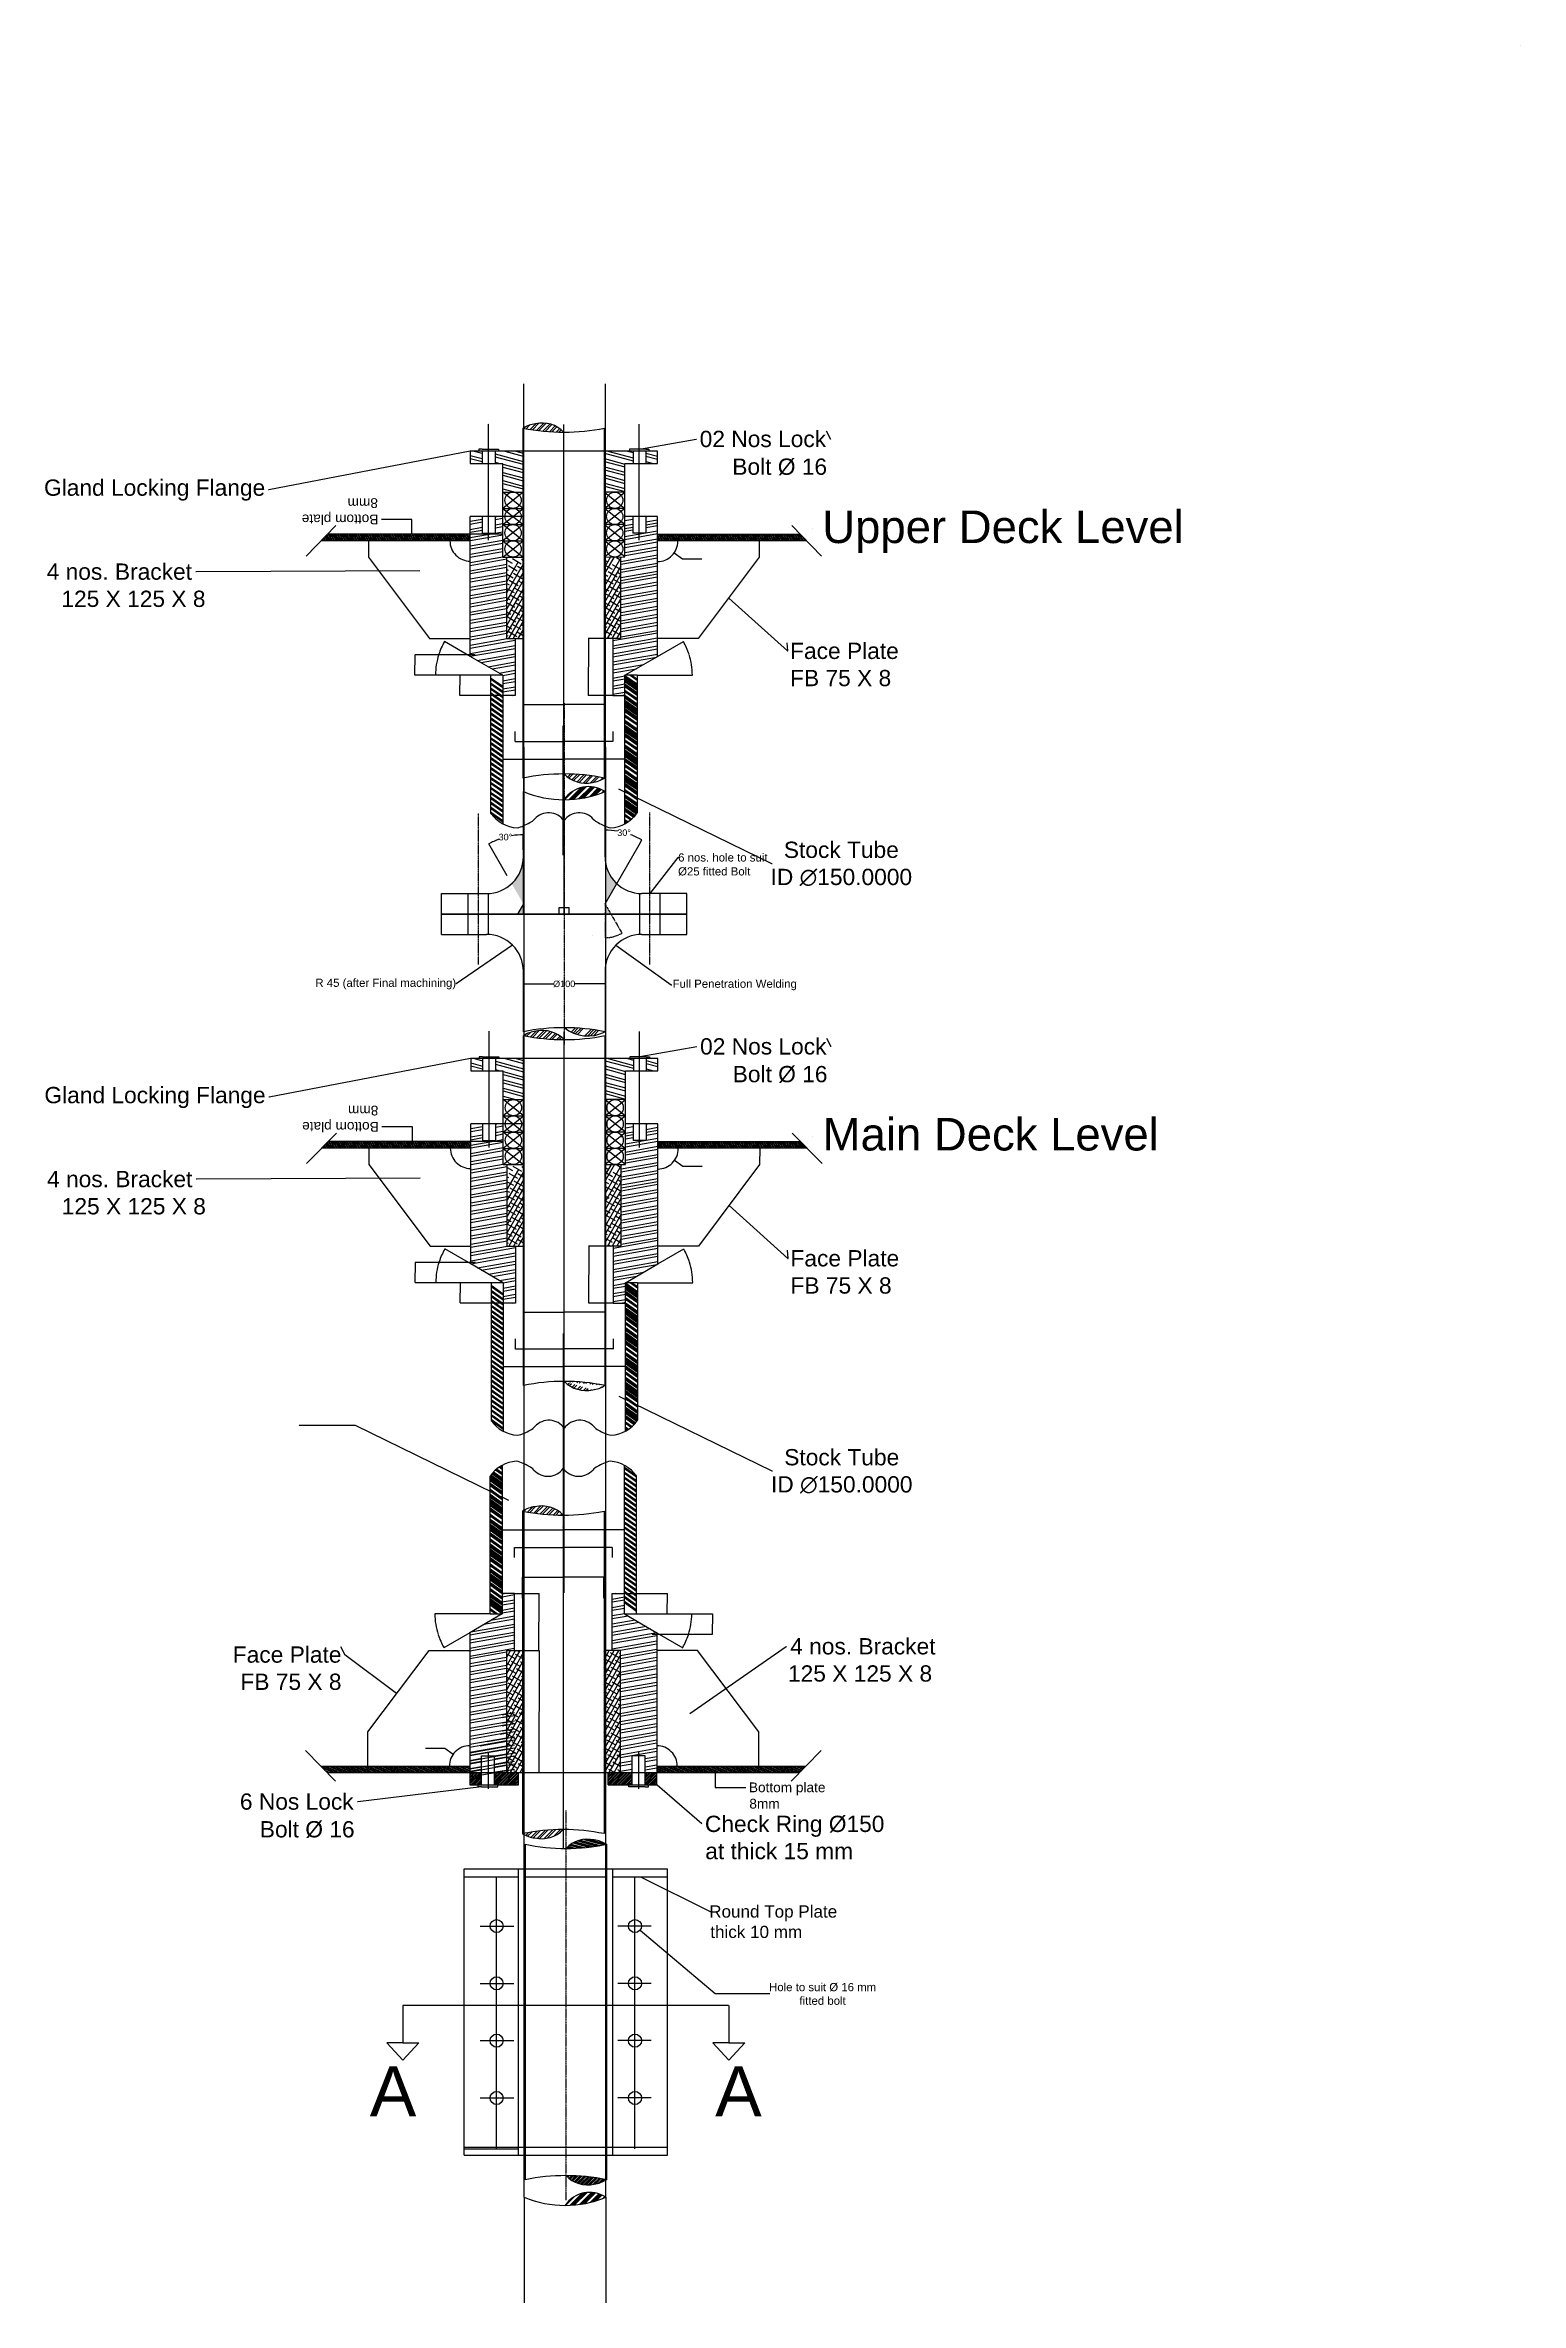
# Model space of a CAD drawing. Header units: millimetres. Extents: x 9612 to 23319, y 1863 to 14354.
# Drawn here: x 11044 to 12857, y 6780 to 9553 of the extents above; entities that cross this region are included whole.
import ezdxf

# ---------------------------------------------------------------- set-up
doc = ezdxf.new("R2010")
doc.units = ezdxf.units.MM
doc.header["$MEASUREMENT"] = 0
for name, pattern in [('CENTER', [2, 1.25, -0.25, 0.25, -0.25]), ('CENTER2', [1.125, 0.75, -0.125, 0.125, -0.125]), ('HIDDEN2', [0.1875, 0.125, -0.0625])]:
    doc.linetypes.add(name, pattern=pattern)
doc.styles.get("Standard").update_dxf_attribs({"font": 'arial.ttf'})
doc.dimstyles.get("Standard").update_dxf_attribs({"dimtxt": 0.18, "dimasz": 0.18, "dimexe": 0.18, "dimexo": 0.0625, "dimgap": 0.09, "dimtad": 0, "dimtih": 1, "dimtoh": 1, "dimdec": 4, "dimzin": 0, "dimdsep": 46, "dimtxsty": 'Standard', "dimcen": 0.09, "dimadec": 0, "dimazin": 0, "dimtfac": 1, "dimtdec": 4, "dimtofl": 0, "dimtmove": 0, "dimatfit": 3, "dimfxl": 1, "dimtolj": 1, "dimtzin": 0, "dimarcsym": 0})

# ---------------------------------------------------------------- blocks, each defined once
blk = doc.blocks.new('*D84')
at = {"color": 0, "linetype": 'Continuous', "lineweight": -2, "transparency": 16777216}
for p, q in [((11565.9, 8802.3), (11534.1, 8820.7)), ((11590.9, 8779.2), (11522.9, 8779.2))]:
    blk.add_line(p, q, dxfattribs=at)
for start, end in [(150.1262, 161.9343), (162.1989, 179.8755)]:
    blk.add_arc((11606, 8779.2), 82.8, start, end, dxfattribs=at)
at = {"color": 0, "linetype": 'Continuous', "transparency": 16777216}
for points in [[(11534.1, 8820.4), (11534.2, 8820.4), (11534.2, 8820.6)], [(11523.1, 8779.3), (11523.1, 8779.3), (11523.1, 8779.2)]]:
    blk.add_solid(points, dxfattribs=at)
at = {"layer": 'Defpoints', "color": 0, "linetype": 'Continuous', "transparency": 16777216}
for p in [(11524.4, 8793.6), (11566, 8802.3), (11591, 8779.2), (11606, 8779.2), (11606, 8779.2)]:
    blk.add_point(p, dxfattribs=at)
at = {"color": 0, "linetype": 'Continuous', "transparency": 16777216, "insert": (11527.1, 8804.7), "char_height": 0.18, "attachment_point": 5}
blk.add_mtext('\\A1;30°', dxfattribs=at)
blk = doc.blocks.new('*D85')
at = {"color": 0, "linetype": 'Continuous', "lineweight": -2, "transparency": 16777216}
for p, q in [((11796, 8802.3), (11827.9, 8820.7)), ((11771, 8779.2), (11839, 8779.2))]:
    blk.add_line(p, q, dxfattribs=at)
for start, end in [(18.0657, 29.8738), (0.1245, 17.8011)]:
    blk.add_arc((11756, 8779.2), 82.8, start, end, dxfattribs=at)
at = {"color": 0, "linetype": 'Continuous', "transparency": 16777216}
for points in [[(11827.8, 8820.4), (11827.8, 8820.4), (11827.7, 8820.6)], [(11838.8, 8779.3), (11838.8, 8779.3), (11838.8, 8779.2)]]:
    blk.add_solid(points, dxfattribs=at)
at = {"layer": 'Defpoints', "color": 0, "linetype": 'Continuous', "transparency": 16777216}
for p in [(11796, 8802.3), (11837.5, 8793.6), (11756, 8779.2), (11756, 8779.2), (11771, 8779.2)]:
    blk.add_point(p, dxfattribs=at)
at = {"color": 0, "linetype": 'Continuous', "transparency": 16777216, "insert": (11834.8, 8804.7), "char_height": 0.18, "attachment_point": 5}
blk.add_mtext('\\A1;30°', dxfattribs=at)
blk = doc.blocks.new('*D86')
at = {"color": 0, "lineweight": -2, "transparency": 16777216}
for p, q in [((11740.9, 8824.2), (11710.8, 8824.2)), ((11711, 8824), (11711, 8789.4)), ((11711, 8754.3), (11711, 8789)), ((11740.9, 8754.2), (11710.8, 8754.2))]:
    blk.add_line(p, q, dxfattribs=at)
at = {"color": 0, "transparency": 16777216}
for points in [[(11710.9, 8824), (11711, 8824), (11711, 8824.2)], [(11710.9, 8754.3), (11711, 8754.3), (11711, 8754.2)]]:
    blk.add_solid(points, dxfattribs=at)
at = {"layer": 'Defpoints', "color": 0, "transparency": 16777216}
for p in [(11741, 8824.2), (11711, 8754.2), (11741, 8754.2)]:
    blk.add_point(p, dxfattribs=at)
at = {"color": 0, "transparency": 16777216, "insert": (11711, 8789.2), "char_height": 0.18, "attachment_point": 5}
blk.add_mtext('\\A1;70.0000', dxfattribs=at)
blk = doc.blocks.new('*D87')
at = {"color": 0, "lineweight": -2, "transparency": 16777216}
for p, q in [((11631, 8768.9), (11631, 8743)), ((11731, 8768.9), (11731, 8743)), ((11631.1, 8743.2), (11680.4, 8743.2)), ((11730.8, 8743.2), (11681.6, 8743.2))]:
    blk.add_line(p, q, dxfattribs=at)
at = {"color": 0, "transparency": 16777216}
for points in [[(11631.1, 8743.2), (11631.1, 8743.1), (11631, 8743.2)], [(11730.8, 8743.2), (11730.8, 8743.1), (11731, 8743.2)]]:
    blk.add_solid(points, dxfattribs=at)
at = {"layer": 'Defpoints', "color": 0, "transparency": 16777216}
for p in [(11631, 8768.9), (11731, 8768.9), (11631, 8743.2)]:
    blk.add_point(p, dxfattribs=at)
at = {"color": 0, "transparency": 16777216, "insert": (11681, 8743.2), "char_height": 0.18, "attachment_point": 5}
blk.add_mtext('\\A1;100.0000', dxfattribs=at)
blk = doc.blocks.new('*D88')
at = {"color": 0, "lineweight": -2, "transparency": 16777216}
for p, q in [((11620.7, 8710), (11620.7, 8697.6)), ((11741, 8710), (11741, 8697.6)), ((11620.9, 8697.7), (11680.2, 8697.7)), ((11740.8, 8697.7), (11681.4, 8697.7))]:
    blk.add_line(p, q, dxfattribs=at)
at = {"color": 0, "transparency": 16777216}
for points in [[(11620.9, 8697.8), (11620.9, 8697.7), (11620.7, 8697.7)], [(11740.8, 8697.8), (11740.8, 8697.7), (11741, 8697.7)]]:
    blk.add_solid(points, dxfattribs=at)
at = {"layer": 'Defpoints', "color": 0, "transparency": 16777216}
for p in [(11620.7, 8710.1), (11741, 8710.1), (11620.7, 8697.7)]:
    blk.add_point(p, dxfattribs=at)
at = {"color": 0, "transparency": 16777216, "insert": (11680.8, 8697.7), "char_height": 0.18, "attachment_point": 5}
blk.add_mtext('\\A1;120.2646', dxfattribs=at)
blk = doc.blocks.new('*D89')
at = {"color": 0, "lineweight": -2, "transparency": 16777216}
for p, q in [((11606, 8686.2), (11606, 8675.9)), ((11606.1, 8676.1), (11680.4, 8676.1)), ((11755.8, 8676.1), (11681.6, 8676.1)), ((11756, 8679.7), (11756, 8675.9))]:
    blk.add_line(p, q, dxfattribs=at)
at = {"color": 0, "transparency": 16777216}
for points in [[(11606.1, 8676.1), (11606.1, 8676), (11606, 8676.1)], [(11755.8, 8676.1), (11755.8, 8676), (11756, 8676.1)]]:
    blk.add_solid(points, dxfattribs=at)
at = {"layer": 'Defpoints', "color": 0, "transparency": 16777216}
for p in [(11606, 8686.3), (11606, 8676.1), (11756, 8679.7)]:
    blk.add_point(p, dxfattribs=at)
at = {"color": 0, "transparency": 16777216, "insert": (11681, 8676.1), "char_height": 0.18, "attachment_point": 5}
blk.add_mtext('\\A1;150.0000', dxfattribs=at)
blk = doc.blocks.new('*D90')
at = {"color": 0, "lineweight": -2, "transparency": 16777216}
for p, q in [((11795.9, 8943.8), (11796, 8943.8)), ((11796, 8943.7), (11796, 8943.9)), ((11826.7, 8921.8), (11816.4, 8929.1)), ((11850.3, 8921.8), (11826.7, 8921.8))]:
    blk.add_line(p, q, dxfattribs=at)
at = {"color": 0, "transparency": 16777216}
blk.add_solid([(11816.4, 8929.2), (11816.4, 8929.1), (11816.3, 8929.2)], dxfattribs=at)
at = {"layer": 'Defpoints', "color": 0, "transparency": 16777216}
for p in [(11796, 8943.8), (11816.3, 8929.2)]:
    blk.add_point(p, dxfattribs=at)
at = {"color": 0, "transparency": 16777216, "insert": (11850.9, 8921.8), "char_height": 0.18, "attachment_point": 5}
blk.add_mtext('\\A1;R25.0000', dxfattribs=at)
blk = doc.blocks.new('*D91')
at = {"color": 0, "lineweight": -2, "transparency": 16777216}
for p, q in [((11605.9, 8779.2), (11553, 8779.2)), ((11553.2, 8779), (11553.2, 8766.9)), ((11553.2, 8754.3), (11553.2, 8766.5)), ((11605.9, 8754.2), (11553, 8754.2))]:
    blk.add_line(p, q, dxfattribs=at)
at = {"color": 0, "transparency": 16777216}
for points in [[(11553.2, 8779), (11553.2, 8779), (11553.2, 8779.2)], [(11553.2, 8754.3), (11553.2, 8754.3), (11553.2, 8754.2)]]:
    blk.add_solid(points, dxfattribs=at)
at = {"layer": 'Defpoints', "color": 0, "transparency": 16777216}
for p in [(11553.2, 8779.2), (11606, 8779.2), (11606, 8754.2)]:
    blk.add_point(p, dxfattribs=at)
at = {"color": 0, "transparency": 16777216, "insert": (11553.2, 8766.7), "char_height": 0.18, "attachment_point": 5}
blk.add_mtext('\\A1;25.0000', dxfattribs=at)
blk = doc.blocks.new('*D92')
at = {"color": 0, "lineweight": -2, "transparency": 16777216}
for p, q in [((11572, 8804.2), (11497.6, 8804.2)), ((11497.8, 8804), (11497.8, 8791.9)), ((11572, 8779.2), (11497.6, 8779.2)), ((11497.8, 8779.3), (11497.8, 8791.5))]:
    blk.add_line(p, q, dxfattribs=at)
at = {"color": 0, "transparency": 16777216}
for points in [[(11497.8, 8804), (11497.8, 8804), (11497.8, 8804.2)], [(11497.8, 8779.3), (11497.8, 8779.3), (11497.8, 8779.2)]]:
    blk.add_solid(points, dxfattribs=at)
at = {"layer": 'Defpoints', "color": 0, "transparency": 16777216}
for p in [(11497.8, 8804.2), (11572.1, 8804.2), (11572.1, 8779.2)]:
    blk.add_point(p, dxfattribs=at)
at = {"color": 0, "transparency": 16777216, "insert": (11497.8, 8791.7), "char_height": 0.18, "attachment_point": 5}
blk.add_mtext('\\A1;25.0000', dxfattribs=at)
blk = doc.blocks.new('*D93')
at = {"color": 0, "lineweight": -2, "transparency": 16777216}
for p, q in [((11680.9, 8672.4), (11681, 8672.4)), ((11681, 8672.4), (11681, 8672.5)), ((11936.5, 8547.4), (11748.5, 8639.4)), ((11936.7, 8547.4), (11936.5, 8547.4))]:
    blk.add_line(p, q, dxfattribs=at)
at = {"color": 0, "transparency": 16777216}
blk.add_solid([(11748.5, 8639.4), (11748.5, 8639.4), (11748.3, 8639.5)], dxfattribs=at)
at = {"layer": 'Defpoints', "color": 0, "transparency": 16777216}
for p in [(11613.6, 8705.4), (11748.3, 8639.5)]:
    blk.add_point(p, dxfattribs=at)
at = {"color": 0, "transparency": 16777216, "insert": (12021.8, 8547.4), "char_height": 0.18, "attachment_point": 5}
blk.add_mtext('\\A1;{\\H111.11111x;Stock Tube\\PID ∅150.0000}', dxfattribs=at)
blk = doc.blocks.new('*D127')
at = {"color": 0, "lineweight": -2, "transparency": 16777216}
for p, q in [((11768.2, 7242.5), (11768.4, 7242.5)), ((11768.3, 7242.4), (11768.3, 7242.6)), ((11866.7, 7159.1), (11774.5, 7237.2)), ((11933.9, 7159.1), (11866.7, 7159.1))]:
    blk.add_line(p, q, dxfattribs=at)
at = {"color": 0, "transparency": 16777216}
blk.add_solid([(11774.5, 7237.3), (11774.5, 7237.2), (11774.4, 7237.4)], dxfattribs=at)
at = {"layer": 'Defpoints', "color": 0, "transparency": 16777216}
for p in [(11768.3, 7242.5), (11774.4, 7237.4)]:
    blk.add_point(p, dxfattribs=at)
at = {"color": 0, "transparency": 16777216, "insert": (11998.8, 7159.1), "char_height": 0.18, "attachment_point": 5}
blk.add_mtext('\\A1;{\\H55.72667x;Hole to suit %%C 16 mm\\Pfitted bolt}', dxfattribs=at)
blk = doc.blocks.new('*D111')
at = {"color": 0, "linetype": 'Continuous', "lineweight": -2, "transparency": 16777216}
for p, q in [((11770.3, 7626.1), (11838.3, 7626.1)), ((11795.3, 7602.9), (11827.1, 7584.5))]:
    blk.add_line(p, q, dxfattribs=at)
for start, end in [(330.1262, 341.9343), (342.1989, 359.8755)]:
    blk.add_arc((11755.2, 7626.1), 82.8, start, end, dxfattribs=at)
at = {"color": 0, "linetype": 'Continuous', "transparency": 16777216}
for points in [[(11838, 7625.9), (11838.1, 7625.9), (11838.1, 7626.1)], [(11827.1, 7584.8), (11827, 7584.8), (11827, 7584.6)]]:
    blk.add_solid(points, dxfattribs=at)
at = {"layer": 'Defpoints', "color": 0, "linetype": 'Continuous', "transparency": 16777216}
for p in [(11755.2, 7626.1), (11755.2, 7626.1), (11770.2, 7626.1), (11795.2, 7603), (11836.8, 7611.7)]:
    blk.add_point(p, dxfattribs=at)
at = {"color": 0, "linetype": 'Continuous', "transparency": 16777216, "insert": (11834, 7600.5), "char_height": 0.18, "attachment_point": 5}
blk.add_mtext('\\A1;30°', dxfattribs=at)
blk = doc.blocks.new('*D112')
at = {"color": 0, "linetype": 'Continuous', "lineweight": -2, "transparency": 16777216}
for p, q in [((11590.2, 7626.1), (11522.2, 7626.1)), ((11565.2, 7602.9), (11533.3, 7584.5))]:
    blk.add_line(p, q, dxfattribs=at)
for start, end in [(180.1245, 197.8011), (198.0657, 209.8738)]:
    blk.add_arc((11605.2, 7626.1), 82.8, start, end, dxfattribs=at)
at = {"color": 0, "linetype": 'Continuous', "transparency": 16777216}
for points in [[(11522.4, 7625.9), (11522.4, 7625.9), (11522.4, 7626.1)], [(11533.4, 7584.8), (11533.4, 7584.8), (11533.5, 7584.6)]]:
    blk.add_solid(points, dxfattribs=at)
at = {"layer": 'Defpoints', "color": 0, "linetype": 'Continuous', "transparency": 16777216}
for p in [(11523.7, 7611.7), (11565.2, 7603), (11590.2, 7626.1), (11605.2, 7626.1), (11605.2, 7626.1)]:
    blk.add_point(p, dxfattribs=at)
at = {"color": 0, "linetype": 'Continuous', "transparency": 16777216, "insert": (11526.4, 7600.5), "char_height": 0.18, "attachment_point": 5}
blk.add_mtext('\\A1;30°', dxfattribs=at)
blk = doc.blocks.new('*D113')
at = {"color": 0, "lineweight": -2, "transparency": 16777216}
for p, q in [((11630.3, 7581.1), (11650.6, 7581.1)), ((11650.4, 7580.9), (11650.4, 7506.2)), ((11650.4, 7431.2), (11650.4, 7505.9)), ((11630.3, 7431.1), (11650.6, 7431.1))]:
    blk.add_line(p, q, dxfattribs=at)
at = {"color": 0, "transparency": 16777216}
for points in [[(11650.3, 7580.9), (11650.4, 7580.9), (11650.4, 7581.1)], [(11650.3, 7431.2), (11650.4, 7431.2), (11650.4, 7431.1)]]:
    blk.add_solid(points, dxfattribs=at)
at = {"layer": 'Defpoints', "color": 0, "transparency": 16777216}
for p in [(11630.2, 7581.1), (11650.4, 7581.1), (11630.2, 7431.1)]:
    blk.add_point(p, dxfattribs=at)
at = {"color": 0, "transparency": 16777216, "insert": (11650.4, 7506.1), "char_height": 0.18, "attachment_point": 5}
blk.add_mtext('\\A1;150.0000', dxfattribs=at)
blk = doc.blocks.new('*D114')
at = {"color": 0, "lineweight": -2, "transparency": 16777216}
for p, q in [((11620.3, 7651.1), (11650.4, 7651.1)), ((11650.2, 7650.9), (11650.2, 7616.2)), ((11650.2, 7581.2), (11650.2, 7615.9)), ((11620.3, 7581.1), (11650.4, 7581.1))]:
    blk.add_line(p, q, dxfattribs=at)
at = {"color": 0, "transparency": 16777216}
for points in [[(11650.2, 7650.9), (11650.3, 7650.9), (11650.2, 7651.1)], [(11650.2, 7581.2), (11650.3, 7581.2), (11650.2, 7581.1)]]:
    blk.add_solid(points, dxfattribs=at)
at = {"layer": 'Defpoints', "color": 0, "transparency": 16777216}
for p in [(11620.2, 7651.1), (11650.2, 7651.1), (11620.2, 7581.1)]:
    blk.add_point(p, dxfattribs=at)
at = {"color": 0, "transparency": 16777216, "insert": (11650.2, 7616.1), "char_height": 0.18, "attachment_point": 5}
blk.add_mtext('\\A1;70.0000', dxfattribs=at)
blk = doc.blocks.new('*D115')
at = {"color": 0, "lineweight": -2, "transparency": 16777216}
for p, q in [((11630.2, 7645.4), (11630.2, 7671.3)), ((11630.4, 7671.1), (11679.6, 7671.1)), ((11730.1, 7671.1), (11680.8, 7671.1)), ((11730.2, 7645.4), (11730.2, 7671.3))]:
    blk.add_line(p, q, dxfattribs=at)
at = {"color": 0, "transparency": 16777216}
for points in [[(11630.4, 7671.1), (11630.4, 7671.1), (11630.2, 7671.1)], [(11730.1, 7671.1), (11730.1, 7671.1), (11730.2, 7671.1)]]:
    blk.add_solid(points, dxfattribs=at)
at = {"layer": 'Defpoints', "color": 0, "transparency": 16777216}
for p in [(11730.2, 7671.1), (11630.2, 7645.4), (11730.2, 7645.4)]:
    blk.add_point(p, dxfattribs=at)
at = {"color": 0, "transparency": 16777216, "insert": (11680.2, 7671.1), "char_height": 0.18, "attachment_point": 5}
blk.add_mtext('\\A1;100.0000', dxfattribs=at)
blk = doc.blocks.new('*D116')
at = {"color": 0, "lineweight": -2, "transparency": 16777216}
for p, q in [((11620.2, 7695.2), (11620.2, 7707.7)), ((11620.4, 7707.5), (11679.8, 7707.5)), ((11740.3, 7707.5), (11681, 7707.5)), ((11740.5, 7695.2), (11740.5, 7707.7))]:
    blk.add_line(p, q, dxfattribs=at)
at = {"color": 0, "transparency": 16777216}
for points in [[(11620.4, 7707.5), (11620.4, 7707.4), (11620.2, 7707.5)], [(11740.3, 7707.5), (11740.3, 7707.4), (11740.5, 7707.5)]]:
    blk.add_solid(points, dxfattribs=at)
at = {"layer": 'Defpoints', "color": 0, "transparency": 16777216}
for p in [(11620.2, 7695.1), (11740.5, 7707.5), (11740.5, 7695.1)]:
    blk.add_point(p, dxfattribs=at)
at = {"color": 0, "transparency": 16777216, "insert": (11680.4, 7707.5), "char_height": 0.18, "attachment_point": 5}
blk.add_mtext('\\A1;120.2646', dxfattribs=at)
blk = doc.blocks.new('*D117')
at = {"color": 0, "lineweight": -2, "transparency": 16777216}
for p, q in [((11605.2, 7725.5), (11605.2, 7729.3)), ((11605.4, 7729.2), (11679.6, 7729.2)), ((11755.1, 7729.2), (11680.8, 7729.2)), ((11755.2, 7719), (11755.2, 7729.3))]:
    blk.add_line(p, q, dxfattribs=at)
at = {"color": 0, "transparency": 16777216}
for points in [[(11605.4, 7729.2), (11605.4, 7729.1), (11605.2, 7729.2)], [(11755.1, 7729.2), (11755.1, 7729.1), (11755.2, 7729.2)]]:
    blk.add_solid(points, dxfattribs=at)
at = {"layer": 'Defpoints', "color": 0, "transparency": 16777216}
for p in [(11605.2, 7725.5), (11755.2, 7729.2), (11755.2, 7719)]:
    blk.add_point(p, dxfattribs=at)
at = {"color": 0, "transparency": 16777216, "insert": (11680.2, 7729.2), "char_height": 0.18, "attachment_point": 5}
blk.add_mtext('\\A1;150.0000', dxfattribs=at)
blk = doc.blocks.new('*D118')
at = {"color": 0, "lineweight": -2, "transparency": 16777216}
for p, q in [((11510.9, 7461.1), (11534.5, 7461.1)), ((11534.5, 7461.1), (11544.8, 7453.7)), ((11565.1, 7439.1), (11565.3, 7439.1)), ((11565.2, 7439), (11565.2, 7439.1))]:
    blk.add_line(p, q, dxfattribs=at)
at = {"color": 0, "transparency": 16777216}
blk.add_solid([(11544.8, 7453.8), (11544.8, 7453.7), (11544.9, 7453.6)], dxfattribs=at)
at = {"layer": 'Defpoints', "color": 0, "transparency": 16777216}
for p in [(11544.9, 7453.6), (11565.2, 7439.1)]:
    blk.add_point(p, dxfattribs=at)
at = {"color": 0, "transparency": 16777216, "insert": (11510.3, 7461.1), "char_height": 0.18, "attachment_point": 5}
blk.add_mtext('\\A1;R25.0000', dxfattribs=at)
blk = doc.blocks.new('*D119')
at = {"color": 0, "lineweight": -2, "transparency": 16777216}
for p, q in [((11755.3, 7651.1), (11808.2, 7651.1)), ((11808, 7650.9), (11808, 7638.7)), ((11808, 7626.2), (11808, 7638.4)), ((11755.3, 7626.1), (11808.2, 7626.1))]:
    blk.add_line(p, q, dxfattribs=at)
at = {"color": 0, "transparency": 16777216}
for points in [[(11808, 7650.9), (11808, 7650.9), (11808, 7651.1)], [(11808, 7626.2), (11808, 7626.2), (11808, 7626.1)]]:
    blk.add_solid(points, dxfattribs=at)
at = {"layer": 'Defpoints', "color": 0, "transparency": 16777216}
for p in [(11755.2, 7651.1), (11755.2, 7626.1), (11808, 7626.1)]:
    blk.add_point(p, dxfattribs=at)
at = {"color": 0, "transparency": 16777216, "insert": (11808, 7638.6), "char_height": 0.18, "attachment_point": 5}
blk.add_mtext('\\A1;25.0000', dxfattribs=at)
blk = doc.blocks.new('*D120')
at = {"color": 0, "lineweight": -2, "transparency": 16777216}
for p, q in [((11789.2, 7626.1), (11863.6, 7626.1)), ((11789.2, 7601.1), (11863.6, 7601.1)), ((11863.4, 7625.9), (11863.4, 7613.7)), ((11863.4, 7601.2), (11863.4, 7613.4))]:
    blk.add_line(p, q, dxfattribs=at)
at = {"color": 0, "transparency": 16777216}
for points in [[(11863.4, 7625.9), (11863.4, 7625.9), (11863.4, 7626.1)], [(11863.4, 7601.2), (11863.4, 7601.2), (11863.4, 7601.1)]]:
    blk.add_solid(points, dxfattribs=at)
at = {"layer": 'Defpoints', "color": 0, "transparency": 16777216}
for p in [(11789.1, 7626.1), (11789.1, 7601.1), (11863.4, 7601.1)]:
    blk.add_point(p, dxfattribs=at)
at = {"color": 0, "transparency": 16777216, "insert": (11863.4, 7613.6), "char_height": 0.18, "attachment_point": 5}
blk.add_mtext('\\A1;25.0000', dxfattribs=at)
blk = doc.blocks.new('*D121')
at = {"color": 0, "lineweight": -2, "transparency": 16777216}
for p, q in [((11355.8, 7857.8), (11424.7, 7857.8)), ((11424.7, 7857.8), (11612.7, 7765.8)), ((11680.1, 7732.8), (11680.3, 7732.8)), ((11680.2, 7732.7), (11680.2, 7732.9))]:
    blk.add_line(p, q, dxfattribs=at)
at = {"color": 0, "transparency": 16777216}
blk.add_solid([(11612.7, 7765.8), (11612.7, 7765.8), (11612.9, 7765.7)], dxfattribs=at)
at = {"layer": 'Defpoints', "color": 0, "transparency": 16777216}
for p in [(11612.9, 7765.7), (11747.6, 7699.8)]:
    blk.add_point(p, dxfattribs=at)
at = {"color": 0, "transparency": 16777216, "insert": (11355, 7857.8), "char_height": 0.18, "attachment_point": 5}
blk.add_mtext('\\A1;Stock Tube\\PID ∅150.0000', dxfattribs=at)
blk = doc.blocks.new('*D109')
at = {"color": 0, "linetype": 'Continuous', "lineweight": -2, "transparency": 16777216}
for p, q in [((11566.4, 8056.1), (11534.5, 8074.4)), ((11591.4, 8032.9), (11523.4, 8032.9))]:
    blk.add_line(p, q, dxfattribs=at)
for start, end in [(150.1262, 161.9343), (162.1989, 179.8755)]:
    blk.add_arc((11606.4, 8032.9), 82.8, start, end, dxfattribs=at)
at = {"color": 0, "linetype": 'Continuous', "transparency": 16777216}
for points in [[(11534.6, 8074.2), (11534.6, 8074.2), (11534.7, 8074.3)], [(11523.6, 8033.1), (11523.6, 8033.1), (11523.6, 8032.9)]]:
    blk.add_solid(points, dxfattribs=at)
at = {"layer": 'Defpoints', "color": 0, "linetype": 'Continuous', "transparency": 16777216}
for p in [(11524.9, 8047.3), (11566.4, 8056), (11591.4, 8032.9), (11606.4, 8032.9), (11606.4, 8032.9)]:
    blk.add_point(p, dxfattribs=at)
at = {"color": 0, "linetype": 'Continuous', "transparency": 16777216, "insert": (11527.6, 8058.4), "char_height": 0.18, "attachment_point": 5}
blk.add_mtext('\\A1;30°', dxfattribs=at)
blk = doc.blocks.new('*D110')
at = {"color": 0, "linetype": 'Continuous', "lineweight": -2, "transparency": 16777216}
for p, q in [((11796.5, 8056.1), (11828.3, 8074.4)), ((11771.5, 8032.9), (11839.5, 8032.9))]:
    blk.add_line(p, q, dxfattribs=at)
for start, end in [(18.0657, 29.8738), (0.1245, 17.8011)]:
    blk.add_arc((11756.4, 8032.9), 82.8, start, end, dxfattribs=at)
at = {"color": 0, "linetype": 'Continuous', "transparency": 16777216}
for points in [[(11828.3, 8074.2), (11828.3, 8074.2), (11828.2, 8074.3)], [(11839.3, 8033.1), (11839.3, 8033.1), (11839.3, 8032.9)]]:
    blk.add_solid(points, dxfattribs=at)
at = {"layer": 'Defpoints', "color": 0, "linetype": 'Continuous', "transparency": 16777216}
for p in [(11796.4, 8056), (11838, 8047.3), (11756.4, 8032.9), (11756.4, 8032.9), (11771.4, 8032.9)]:
    blk.add_point(p, dxfattribs=at)
at = {"color": 0, "linetype": 'Continuous', "transparency": 16777216, "insert": (11835.3, 8058.4), "char_height": 0.18, "attachment_point": 5}
blk.add_mtext('\\A1;30°', dxfattribs=at)
blk = doc.blocks.new('*D101')
at = {"color": 0, "lineweight": -2, "transparency": 16777216}
for p, q in [((11741.4, 8077.9), (11711.3, 8077.9)), ((11711.4, 8077.7), (11711.4, 8043.1)), ((11711.4, 8008.1), (11711.4, 8042.7)), ((11741.4, 8007.9), (11711.3, 8007.9))]:
    blk.add_line(p, q, dxfattribs=at)
at = {"color": 0, "transparency": 16777216}
for points in [[(11711.4, 8077.7), (11711.5, 8077.7), (11711.4, 8077.9)], [(11711.4, 8008.1), (11711.5, 8008.1), (11711.4, 8007.9)]]:
    blk.add_solid(points, dxfattribs=at)
at = {"layer": 'Defpoints', "color": 0, "transparency": 16777216}
for p in [(11741.4, 8077.9), (11711.4, 8007.9), (11741.4, 8007.9)]:
    blk.add_point(p, dxfattribs=at)
at = {"color": 0, "transparency": 16777216, "insert": (11711.4, 8042.9), "char_height": 0.18, "attachment_point": 5}
blk.add_mtext('\\A1;70.0000', dxfattribs=at)
blk = doc.blocks.new('*D102')
at = {"color": 0, "lineweight": -2, "transparency": 16777216}
for p, q in [((11631.4, 8022.6), (11631.4, 7996.8)), ((11731.4, 8022.6), (11731.4, 7996.8)), ((11631.6, 7996.9), (11680.8, 7996.9)), ((11731.3, 7996.9), (11682, 7996.9))]:
    blk.add_line(p, q, dxfattribs=at)
at = {"color": 0, "transparency": 16777216}
for points in [[(11631.6, 7997), (11631.6, 7996.9), (11631.4, 7996.9)], [(11731.3, 7997), (11731.3, 7996.9), (11731.4, 7996.9)]]:
    blk.add_solid(points, dxfattribs=at)
at = {"layer": 'Defpoints', "color": 0, "transparency": 16777216}
for p in [(11631.4, 8022.7), (11731.4, 8022.7), (11631.4, 7996.9)]:
    blk.add_point(p, dxfattribs=at)
at = {"color": 0, "transparency": 16777216, "insert": (11681.4, 7996.9), "char_height": 0.18, "attachment_point": 5}
blk.add_mtext('\\A1;100.0000', dxfattribs=at)
blk = doc.blocks.new('*D103')
at = {"color": 0, "lineweight": -2, "transparency": 16777216}
for p, q in [((11621.2, 7963.8), (11621.2, 7951.3)), ((11741.4, 7963.8), (11741.4, 7951.3)), ((11621.4, 7951.5), (11680.7, 7951.5)), ((11741.3, 7951.5), (11681.9, 7951.5))]:
    blk.add_line(p, q, dxfattribs=at)
at = {"color": 0, "transparency": 16777216}
for points in [[(11621.4, 7951.5), (11621.4, 7951.5), (11621.2, 7951.5)], [(11741.3, 7951.5), (11741.3, 7951.5), (11741.4, 7951.5)]]:
    blk.add_solid(points, dxfattribs=at)
at = {"layer": 'Defpoints', "color": 0, "transparency": 16777216}
for p in [(11621.2, 7963.8), (11741.4, 7963.8), (11621.2, 7951.5)]:
    blk.add_point(p, dxfattribs=at)
at = {"color": 0, "transparency": 16777216, "insert": (11681.3, 7951.5), "char_height": 0.18, "attachment_point": 5}
blk.add_mtext('\\A1;120.2646', dxfattribs=at)
blk = doc.blocks.new('*D104')
at = {"color": 0, "lineweight": -2, "transparency": 16777216}
for p, q in [((11606.4, 7940), (11606.4, 7929.6)), ((11756.4, 7933.4), (11756.4, 7929.6)), ((11606.6, 7929.8), (11680.8, 7929.8)), ((11756.3, 7929.8), (11682, 7929.8))]:
    blk.add_line(p, q, dxfattribs=at)
at = {"color": 0, "transparency": 16777216}
for points in [[(11606.6, 7929.8), (11606.6, 7929.8), (11606.4, 7929.8)], [(11756.3, 7929.8), (11756.3, 7929.8), (11756.4, 7929.8)]]:
    blk.add_solid(points, dxfattribs=at)
at = {"layer": 'Defpoints', "color": 0, "transparency": 16777216}
for p in [(11606.4, 7940), (11756.4, 7933.5), (11606.4, 7929.8)]:
    blk.add_point(p, dxfattribs=at)
at = {"color": 0, "transparency": 16777216, "insert": (11681.4, 7929.8), "char_height": 0.18, "attachment_point": 5}
blk.add_mtext('\\A1;150.0000', dxfattribs=at)
blk = doc.blocks.new('*D105')
at = {"color": 0, "lineweight": -2, "transparency": 16777216}
for p, q in [((11796.4, 8197.5), (11796.4, 8197.7)), ((11796.4, 8197.6), (11796.5, 8197.6)), ((11827.2, 8175.5), (11816.9, 8182.9)), ((11850.8, 8175.5), (11827.2, 8175.5))]:
    blk.add_line(p, q, dxfattribs=at)
at = {"color": 0, "transparency": 16777216}
blk.add_solid([(11816.9, 8182.9), (11816.9, 8182.9), (11816.8, 8183)], dxfattribs=at)
at = {"layer": 'Defpoints', "color": 0, "transparency": 16777216}
for p in [(11796.4, 8197.6), (11816.8, 8183)]:
    blk.add_point(p, dxfattribs=at)
at = {"color": 0, "transparency": 16777216, "insert": (11851.4, 8175.5), "char_height": 0.18, "attachment_point": 5}
blk.add_mtext('\\A1;R25.0000', dxfattribs=at)
blk = doc.blocks.new('*D106')
at = {"color": 0, "lineweight": -2, "transparency": 16777216}
for p, q in [((11606.4, 8032.9), (11553.5, 8032.9)), ((11553.7, 8032.7), (11553.7, 8020.6)), ((11553.7, 8008.1), (11553.7, 8020.2)), ((11606.4, 8007.9), (11553.5, 8007.9))]:
    blk.add_line(p, q, dxfattribs=at)
at = {"color": 0, "transparency": 16777216}
for points in [[(11553.7, 8032.7), (11553.7, 8032.7), (11553.7, 8032.9)], [(11553.7, 8008.1), (11553.7, 8008.1), (11553.7, 8007.9)]]:
    blk.add_solid(points, dxfattribs=at)
at = {"layer": 'Defpoints', "color": 0, "transparency": 16777216}
for p in [(11553.7, 8032.9), (11606.4, 8032.9), (11606.4, 8007.9)]:
    blk.add_point(p, dxfattribs=at)
at = {"color": 0, "transparency": 16777216, "insert": (11553.7, 8020.4), "char_height": 0.18, "attachment_point": 5}
blk.add_mtext('\\A1;25.0000', dxfattribs=at)
blk = doc.blocks.new('*D107')
at = {"color": 0, "lineweight": -2, "transparency": 16777216}
for p, q in [((11572.5, 8057.9), (11498.1, 8057.9)), ((11498.3, 8057.7), (11498.3, 8045.6)), ((11498.3, 8033.1), (11498.3, 8045.2)), ((11572.5, 8032.9), (11498.1, 8032.9))]:
    blk.add_line(p, q, dxfattribs=at)
at = {"color": 0, "transparency": 16777216}
for points in [[(11498.2, 8057.7), (11498.3, 8057.7), (11498.3, 8057.9)], [(11498.2, 8033.1), (11498.3, 8033.1), (11498.3, 8032.9)]]:
    blk.add_solid(points, dxfattribs=at)
at = {"layer": 'Defpoints', "color": 0, "transparency": 16777216}
for p in [(11498.3, 8057.9), (11572.6, 8057.9), (11572.6, 8032.9)]:
    blk.add_point(p, dxfattribs=at)
at = {"color": 0, "transparency": 16777216, "insert": (11498.3, 8045.4), "char_height": 0.18, "attachment_point": 5}
blk.add_mtext('\\A1;25.0000', dxfattribs=at)
blk = doc.blocks.new('*D108')
at = {"color": 0, "lineweight": -2, "transparency": 16777216}
for p, q in [((11681.4, 7926.1), (11681.4, 7926.3)), ((11681.4, 7926.2), (11681.5, 7926.2)), ((11937, 7801.2), (11749, 7893.2)), ((11937.2, 7801.2), (11937, 7801.2))]:
    blk.add_line(p, q, dxfattribs=at)
at = {"color": 0, "transparency": 16777216}
blk.add_solid([(11749, 7893.2), (11749, 7893.1), (11748.8, 7893.2)], dxfattribs=at)
at = {"layer": 'Defpoints', "color": 0, "transparency": 16777216}
for p in [(11614.1, 7959.2), (11748.8, 7893.2)]:
    blk.add_point(p, dxfattribs=at)
at = {"color": 0, "transparency": 16777216, "insert": (12022.3, 7801.2), "char_height": 0.18, "attachment_point": 5}
blk.add_mtext('\\A1;{\\H111.11111x;Stock Tube\\PID ∅150.0000}', dxfattribs=at)
blk = doc.blocks.new('*D96')
at = {"color": 0, "linetype": 'CENTER', "lineweight": -2, "transparency": 16777216}
for p, q in [((11731.5, 8476.3), (11731.5, 8456.5)), ((11741.2, 8481.5), (11752.4, 8462.1))]:
    blk.add_line(p, q, dxfattribs=at)
blk.add_arc((11731.5, 8498.4), 41.7, 270.2476, 299.7623, dxfattribs=at)
at = {"color": 0, "linetype": 'CENTER', "transparency": 16777216}
for points in [[(11752.1, 8462.2), (11752.2, 8462.2), (11752.3, 8462.3)], [(11731.6, 8456.7), (11731.6, 8456.7), (11731.5, 8456.7)]]:
    blk.add_solid(points, dxfattribs=at)
at = {"layer": 'Defpoints', "color": 0, "linetype": 'CENTER', "transparency": 16777216}
for p in [(11731.5, 8498.4), (11731.5, 8498.4), (11731.5, 8476.3), (11741.1, 8481.6), (11745.7, 8459.2)]:
    blk.add_point(p, dxfattribs=at)
at = {"color": 0, "linetype": 'CENTER', "transparency": 16777216, "insert": (11716.5, 8459.5), "char_height": 0.18, "attachment_point": 5}
blk.add_mtext('\\A1;30°', dxfattribs=at)
blk = doc.blocks.new('*D97')
at = {"color": 0, "linetype": 'Continuous', "lineweight": -2, "transparency": 16777216}
blk.add_line((11773.4, 8571), (11776.8, 8576.8), dxfattribs=at)
for start, end in [(80.1475, 89.8859), (60.1042, 69.7149)]:
    blk.add_arc((11731.5, 8498.4), 90.4, start, end, dxfattribs=at)
at = {"color": 0, "linetype": 'Continuous', "transparency": 16777216}
for points in [[(11731.6, 8588.7), (11731.6, 8588.8), (11731.5, 8588.7)], [(11776.5, 8576.7), (11776.5, 8576.7), (11776.7, 8576.6)]]:
    blk.add_solid(points, dxfattribs=at)
at = {"layer": 'Defpoints', "color": 0, "linetype": 'Continuous', "transparency": 16777216}
for p in [(11731.5, 8666.8), (11762.4, 8583.3), (11773.4, 8570.9), (11731.5, 8498.4), (11731.5, 8498.4)]:
    blk.add_point(p, dxfattribs=at)
at = {"color": 0, "linetype": 'Continuous', "transparency": 16777216, "insert": (11754.9, 8585.7), "char_height": 0.18, "attachment_point": 5}
blk.add_mtext('\\A1;{\\H44.44444x;30°}', dxfattribs=at)
blk = doc.blocks.new('*D98')
at = {"layer": 'Defpoints', "color": 0, "linetype": 'Continuous', "transparency": 16777216}
for p in [(11614.7, 8591.3), (11631.1, 8556), (11631.1, 8498.4), (11631.1, 8498.4), (11631.1, 8498.4)]:
    blk.add_point(p, dxfattribs=at)
blk = doc.blocks.new('*D99')
at = {"color": 0, "lineweight": -2, "transparency": 16777216}
for p, q in [((11611.3, 8532.6), (11588.6, 8571.9)), ((11631.1, 8564.6), (11631.1, 8583.3))]:
    blk.add_line(p, q, dxfattribs=at)
for start, end in [(110.6443, 119.9013), (90.1216, 99.5239)]:
    blk.add_arc((11631.1, 8498.4), 84.8, start, end, dxfattribs=at)
at = {"color": 0, "transparency": 16777216}
for points in [[(11588.8, 8571.8), (11588.8, 8571.9), (11588.7, 8571.8)], [(11630.9, 8583.2), (11630.9, 8583.1), (11631.1, 8583.2)]]:
    blk.add_solid(points, dxfattribs=at)
at = {"layer": 'Defpoints', "color": 0, "transparency": 16777216}
for p in [(11616.4, 8581.9), (11631.1, 8564.6), (11611.3, 8532.6), (11631.1, 8498.4), (11631.1, 8498.4)]:
    blk.add_point(p, dxfattribs=at)
at = {"color": 0, "transparency": 16777216, "insert": (11609.1, 8580.3), "char_height": 0.18, "attachment_point": 5}
blk.add_mtext('\\A1;{\\H44.44444x;30°}', dxfattribs=at)
blk = doc.blocks.new('*D100')
at = {"color": 0, "lineweight": -2, "transparency": 16777216}
for p, q in [((11631.1, 8415.6), (11631.1, 8399.7)), ((11731.5, 8415.6), (11731.5, 8399.7)), ((11631.3, 8399.9), (11668, 8399.9)), ((11731.3, 8399.9), (11694.6, 8399.9))]:
    blk.add_line(p, q, dxfattribs=at)
at = {"color": 0, "transparency": 16777216}
for points in [[(11631.3, 8399.9), (11631.3, 8399.9), (11631.1, 8399.9)], [(11731.3, 8399.9), (11731.3, 8399.9), (11731.5, 8399.9)]]:
    blk.add_solid(points, dxfattribs=at)
at = {"layer": 'Defpoints', "color": 0, "transparency": 16777216}
for p in [(11631.1, 8415.7), (11731.5, 8415.7), (11731.5, 8399.9)]:
    blk.add_point(p, dxfattribs=at)
at = {"color": 0, "transparency": 16777216, "insert": (11681.3, 8399.9), "char_height": 0.18, "attachment_point": 5}
blk.add_mtext('\\A1;{\\H44.44444x;%%C100}', dxfattribs=at)
blk = doc.blocks.new('ijkkkkkkkkk')
h = blk.add_hatch()
h.set_pattern_fill('STEEL', color=256, scale=60, angle=180)
h.set_pattern_definition([(225, (16445.6076, 5340.1084), (4.4194174, -4.4194174), []), (225, (16445.6076, 5336.9834), (4.4194174, -4.4194174), [])])
edge = h.paths.add_edge_path()
edge.add_ellipse((1178.87429, 1100.40039), major_axis=(26.40408, 26.40408), ratio=1, start_angle=359.26650826, end_angle=417.694605, ccw=False)
edge.add_ellipse((1205.61422, 1378.96429), major_axis=(-178.54446, 178.54446), ratio=1, start_angle=123.57881373, end_angle=135, ccw=False)
edge.add_ellipse((1174.83607, 1101.32672), major_axis=(25.27601, 25.27601), ratio=1, start_angle=411.6954173, end_angle=437.52987916, ccw=False)
h = blk.add_hatch()
h.set_pattern_fill('STEEL', color=256, scale=93.6, angle=120)
h.set_pattern_definition([(165, (-1428.502, 1881.941), (-2.523486, -9.417777), []), (165, (-1432.724, 1879.504), (-2.523486, -9.417777), [])])
h.paths.add_polyline_path([(1155.61422, 1103.20065), (1121.11422, 1103.20065), (1121.11422, 1088.20065), (1130.60911, 1088.20065), (1130.60911, 1052.91424), (1155.61422, 1052.91424)])
h.paths.add_polyline_path([(1105.11422, 1103.20065), (1090.61422, 1103.20065), (1090.61422, 1088.20065), (1105.11422, 1088.20065)])
h.paths.add_polyline_path([(1280.61932, 1088.20065), (1290.5398, 1088.20065), (1290.61422, 1103.20065), (1255.61422, 1103.20065), (1255.61422, 1052.91424), (1280.61932, 1052.91424)])
h.paths.add_polyline_path([(1320.61422, 1103.20065), (1306.11422, 1103.20065), (1306.11422, 1088.20065), (1320.61422, 1088.20065)])
at = {"linetype": 'Continuous'}
h = blk.add_hatch(dxfattribs=at)
h.set_pattern_fill('STEEL', color=256, scale=24, angle=71)
h.set_pattern_definition([(116, (-1428.5024, 1860.2365), (-2.2469851, -1.0959279), []), (116, (-1429.6843, 1860.6434), (-2.2469851, -1.0959279), [])])
h.paths.add_polyline_path([(1320.61422, 993.20967), (1445.61422, 993.20967), (1445.61422, 1001.20967), (1320.61422, 1001.20967)])
h.paths.add_polyline_path([(1445.61422, 993.20967), (1503.68496, 993.20967), (1495.89984, 1001.20967), (1445.61422, 1001.20967)])
h.paths.add_polyline_path([(965.61422, 993.20967), (1090.61422, 993.20967), (1090.61422, 1001.20967), (965.61422, 1001.20967)])
h.paths.add_polyline_path([(907.54348, 993.20967), (965.61422, 993.20967), (965.61422, 1001.20967), (915.3286, 1001.20967)])
h = blk.add_hatch()
h.set_pattern_fill('STEEL', color=256, scale=60, angle=180)
h.set_pattern_definition([(225, (16445.6076, 4920.279), (4.4194174, -4.4194174), []), (225, (16445.6076, 4917.154), (4.4194174, -4.4194174), [])])
edge = h.paths.add_edge_path()
edge.add_ellipse((1232.35415, 732.69853), major_axis=(-26.40408, 26.40408), ratio=1, start_angle=89.26650826, end_angle=147.694605, ccw=False)
edge.add_ellipse((1205.61422, 454.13463), major_axis=(178.54446, 178.54446), ratio=1, start_angle=393.57881373, end_angle=405, ccw=False)
edge.add_ellipse((1236.39236, 731.7722), major_axis=(25.27601, 25.27601), ratio=1, start_angle=231.6954173, end_angle=257.52987916, ccw=False)
h = blk.add_hatch(dxfattribs=at)
h.set_pattern_fill('ANSI34', color=256, scale=12.041773)
h.set_pattern_definition([(44.98855, (-8721.785, -2624.8166), (-5.32176, 5.319633), []), (44.98855, (-8720.011, -2624.8166), (-5.32176, 5.319633), []), (44.98855, (-8718.237, -2624.8166), (-5.32176, 5.319633), []), (44.98855, (-8716.463, -2624.8166), (-5.32176, 5.319633), [])])
edge = h.paths.add_edge_path()
edge.add_ellipse((1205.94232, 805.3915), major_axis=(130.45248, 0), ratio=0.9996003998, start_angle=270, end_angle=292.61986495)
edge.add_ellipse((1236.07745, 654.77607), major_axis=(36.2919, 0), ratio=0.9996003998, start_angle=56.48472691, end_angle=146.13513803)
h = blk.add_hatch(color=256, dxfattribs=at)
h.dxf.hatch_style = 1
edge = h.paths.add_edge_path()
edge.add_line((1155.76829, 547.09848), (1155.76829, 604.77557))
edge.add_ellipse((1110.61166, 604.77557), major_axis=(45.15663, 0), ratio=0.9996003998, start_angle=313.1285448, end_angle=360, ccw=False)
edge.add_line((1141.48242, 571.83244), (1155.76829, 547.09848))
h.paths.add_polyline_path([(1155.76829, 534.55999), (1155.76829, 547.09848), (1148.52629, 534.55999)])
edge = h.paths.add_edge_path()
edge.add_line((1256.11635, 547.09848), (1270.42836, 571.8777))
edge.add_ellipse((1301.27298, 604.84528), major_axis=(-45.15663, 0), ratio=0.9996003998, start_angle=360, end_angle=406.91688232, ccw=False)
edge.add_line((1256.11635, 604.84528), (1256.11635, 547.09848))
h.paths.add_polyline_path([(1256.11635, 534.55999), (1263.35835, 534.55999), (1256.11635, 547.09848)])
h = blk.add_hatch()
h.set_pattern_fill('STEEL', color=256, scale=60, angle=180)
h.set_pattern_definition([(225, (16446.093, 4593.867), (4.4194174, -4.4194174), []), (225, (16446.093, 4590.742), (4.4194174, -4.4194174), [])])
edge = h.paths.add_edge_path()
edge.add_ellipse((1179.35963, 354.15906), major_axis=(26.40408, 26.40408), ratio=1, start_angle=359.26650826, end_angle=417.694605, ccw=False)
edge.add_ellipse((1206.09956, 632.72296), major_axis=(-178.54446, 178.54446), ratio=1, start_angle=123.57881373, end_angle=135, ccw=False)
edge.add_ellipse((1175.32141, 355.08539), major_axis=(25.27601, 25.27601), ratio=1, start_angle=411.6954173, end_angle=437.52987916, ccw=False)
h = blk.add_hatch(dxfattribs=at)
h.set_pattern_fill('ANSI34', color=256, scale=24.083545)
h.set_pattern_definition([(44.98855, (-8721.785, -2572.492), (-10.64352, 10.639266), []), (44.98855, (-8718.237, -2572.492), (-10.64352, 10.639266), []), (44.98855, (-8714.689, -2572.492), (-10.64352, 10.639266), []), (44.98855, (-8711.141, -2572.492), (-10.64352, 10.639266), [])])
edge = h.paths.add_edge_path()
edge.add_ellipse((1205.94232, 141.63868), major_axis=(253.37887, 0), ratio=0.9996003998, start_angle=78.57881372, end_angle=89.97975145)
edge.add_ellipse((1234.90316, 430.61566), major_axis=(45.92403, 0), ratio=0.9996003998, start_angle=231.04755077, end_angle=297.5110144)
h = blk.add_hatch()
h.set_pattern_fill('STEEL', color=256, scale=93.6, angle=120)
h.set_pattern_definition([(165, (-1428.017, 1135.7), (-2.523486, -9.417777), []), (165, (-1432.239, 1133.262), (-2.523486, -9.417777), [])])
h.paths.add_polyline_path([(1156.09956, 356.95932), (1121.59956, 356.95932), (1121.59956, 341.95932), (1131.09445, 341.95932), (1131.09445, 306.67291), (1156.09956, 306.67291)])
h.paths.add_polyline_path([(1105.59956, 356.95932), (1091.09956, 356.95932), (1091.09956, 341.95932), (1105.59956, 341.95932)])
h.paths.add_polyline_path([(1281.10466, 341.95932), (1291.02514, 341.95932), (1291.09956, 356.95932), (1256.09956, 356.95932), (1256.09956, 306.67291), (1281.10466, 306.67291)])
h.paths.add_polyline_path([(1321.09956, 356.95932), (1306.59956, 356.95932), (1306.59956, 341.95932), (1321.09956, 341.95932)])
h = blk.add_hatch(dxfattribs=at)
h.set_pattern_fill('STEEL', color=256, scale=24, angle=71)
h.set_pattern_definition([(116, (-1428.017, 1113.9952), (-2.2469851, -1.0959279), []), (116, (-1429.199, 1114.402), (-2.2469851, -1.0959279), [])])
h.paths.add_polyline_path([(1321.09956, 246.96833), (1446.09956, 246.96833), (1446.09956, 254.96833), (1321.09956, 254.96833)])
h.paths.add_polyline_path([(1446.09956, 246.96833), (1504.17029, 246.96833), (1496.38518, 254.96833), (1446.09956, 254.96833)])
h.paths.add_polyline_path([(966.09956, 246.96833), (1091.09956, 246.96833), (1091.09956, 254.96833), (966.09956, 254.96833)])
h.paths.add_polyline_path([(908.02882, 246.96833), (966.09956, 246.96833), (966.09956, 254.96833), (915.81393, 254.96833)])
h = blk.add_hatch()
h.set_pattern_fill('STEEL', color=256, scale=60, angle=180)
h.set_pattern_definition([(225, (16446.093, 4174.0374), (4.4194174, -4.4194174), []), (225, (16446.093, 4170.9124), (4.4194174, -4.4194174), [])])
edge = h.paths.add_edge_path()
edge.add_ellipse((1232.83948, -13.5428), major_axis=(-26.40408, 26.40408), ratio=1, start_angle=89.26650826, end_angle=147.694605, ccw=False)
edge.add_ellipse((1206.09956, -292.10671), major_axis=(178.54446, 178.54446), ratio=1, start_angle=393.57881373, end_angle=405, ccw=False)
edge.add_ellipse((1236.8777, -14.46913), major_axis=(25.27601, 25.27601), ratio=1, start_angle=231.6954173, end_angle=257.52987916, ccw=False)
h = blk.add_hatch()
h.set_pattern_fill('STEEL', color=256, scale=60)
h.set_pattern_definition([(45, (-14035.1045, -4417.567), (-4.4194174, 4.4194174), []), (45, (-14035.1045, -4414.442), (-4.4194174, 4.4194174), [])])
edge = h.paths.add_edge_path()
edge.add_ellipse((1178.14894, -229.98695), major_axis=(-26.40408, 26.40408), ratio=1, start_angle=269.26650826, end_angle=327.694605, ccw=False)
edge.add_ellipse((1204.88887, 48.57695), major_axis=(178.54446, 178.54446), ratio=1, start_angle=213.57881373, end_angle=225, ccw=False)
edge.add_ellipse((1174.11072, -229.06062), major_axis=(-25.27601, 25.27601), ratio=1, start_angle=321.6954173, end_angle=347.52987916, ccw=False)
h = blk.add_hatch(dxfattribs=at)
h.set_pattern_fill('STEEL', color=256, scale=24, angle=110)
h.set_pattern_definition([(155, (-14035.1045, -4152.664), (-1.05654565, -2.26576947), []), (155, (-14036.2792, -4153.0916), (-1.05654565, -2.26576947), [])])
h.paths.add_polyline_path([(1089.88887, -512.20267), (964.88887, -512.20267), (964.88887, -520.20267), (1089.88887, -520.20267)])
h.paths.add_polyline_path([(964.88887, -512.20267), (906.81813, -512.20267), (914.60325, -520.20267), (964.88887, -520.20267)])
h.paths.add_polyline_path([(1444.88887, -512.20267), (1319.88887, -512.20267), (1319.88887, -520.20267), (1444.88887, -520.20267)])
h.paths.add_polyline_path([(1502.95961, -512.20267), (1444.88887, -512.20267), (1444.88887, -520.20267), (1495.17449, -520.20267)])
h = blk.add_hatch()
h.set_pattern_fill('STEEL', color=256, scale=24)
h.set_pattern_definition([(45, (789.5219, -717.5385), (-1.767767, 1.767767), []), (45, (789.5219, -716.2885), (-1.767767, 1.767767), [])])
h.paths.add_polyline_path([(1289.38887, -520.20267), (1259.88887, -520.20267), (1259.88887, -535.20267), (1289.38887, -535.20267)])
h.paths.add_polyline_path([(1319.88887, -520.20267), (1305.38887, -520.20267), (1305.38887, -535.20267), (1319.88887, -535.20267)])
h.paths.add_polyline_path([(1104.38887, -520.20267), (1089.88887, -520.20267), (1089.88887, -535.20267), (1104.38887, -535.20267)])
h.paths.add_polyline_path([(1149.88887, -520.20267), (1120.38887, -520.20267), (1120.38887, -535.20267), (1149.88887, -535.20267)])
h = blk.add_hatch()
h.set_pattern_fill('STEEL', color=256, scale=60)
h.set_pattern_definition([(45, (-14035.1045, -4803.806), (-4.4194174, 4.4194174), []), (45, (-14035.1045, -4800.681), (-4.4194174, 4.4194174), [])])
edge = h.paths.add_edge_path()
edge.add_ellipse((1178.14894, -564.09811), major_axis=(-26.40408, 26.40408), ratio=1, start_angle=122.305395, end_angle=180.73349174)
edge.add_ellipse((1204.88887, -842.66202), major_axis=(178.54446, 178.54446), ratio=1, start_angle=45, end_angle=56.42118627)
edge.add_ellipse((1174.11072, -565.02444), major_axis=(-25.27601, 25.27601), ratio=1, start_angle=102.47012084, end_angle=128.3045827)
h = blk.add_hatch()
h.set_pattern_fill('ANSI34', color=256, scale=6, angle=120)
h.set_pattern_definition([(165, (761.8116, -1940.237), (-0.970571, -3.622222), []), (165, (761.3697, -1939.4715), (-0.970571, -3.622222), []), (165, (760.9278, -1938.706), (-0.970571, -3.622222), []), (165, (760.486, -1937.9406), (-0.970571, -3.622222), [])])
edge = h.paths.add_edge_path()
edge.add_ellipse((1234.6603, -639.38003), major_axis=(26.40408, 26.40408), ratio=1, start_angle=32.305395, end_angle=90.73349174)
edge.add_ellipse((1207.92037, -360.81612), major_axis=(178.54446, 178.54446), ratio=1, start_angle=225, end_angle=236.42118627)
edge.add_ellipse((1238.69851, -638.4537), major_axis=(25.27601, 25.27601), ratio=1, start_angle=12.47012084, end_angle=38.3045827)
h = blk.add_hatch()
h.set_pattern_fill('ANSI34', color=256, scale=6)
h.set_pattern_definition([(45, (761.8116, -1940.237), (-2.65165, 2.65165), []), (45, (762.6955, -1940.237), (-2.65165, 2.65165), []), (45, (763.5794, -1940.237), (-2.65165, 2.65165), []), (45, (764.4633, -1940.237), (-2.65165, 2.65165), [])])
edge = h.paths.add_edge_path()
edge.add_ellipse((1234.6603, -989.25222), major_axis=(-26.40408, 26.40408), ratio=1, start_angle=89.26650826, end_angle=147.694605)
edge.add_ellipse((1238.69851, -990.17855), major_axis=(-25.27601, 25.27601), ratio=1, start_angle=141.6954173, end_angle=167.52987916)
edge.add_ellipse((1207.92037, -1267.81612), major_axis=(-178.54446, 178.54446), ratio=1, start_angle=-56.42118627, end_angle=-45)
h = blk.add_hatch(dxfattribs=at)
h.set_pattern_fill('ANSI34', color=256, scale=12.041773)
h.set_pattern_definition([(44.98855, (-8720.6714, -4351.731), (-5.32176, 5.319633), []), (44.98855, (-8718.8975, -4351.731), (-5.32176, 5.319633), []), (44.98855, (-8717.1235, -4351.731), (-5.32176, 5.319633), []), (44.98855, (-8715.3496, -4351.731), (-5.32176, 5.319633), [])])
edge = h.paths.add_edge_path()
edge.add_ellipse((1207.05585, -921.52273), major_axis=(130.45248, 0), ratio=0.9996003998, start_angle=270, end_angle=292.61986495)
edge.add_ellipse((1237.19098, -1072.13816), major_axis=(36.2919, 0), ratio=0.9996003998, start_angle=56.48472691, end_angle=146.13513803)
for p, q in [((1156.39648, 606.78155), (1156.39648, 1186.01506)), ((1256.74454, 606.78155), (1256.74454, 1186.01506)), ((1320.61422, 1103.20065), (1090.61422, 1103.20065)), ((1090.61422, 1088.20065), (1130.60911, 1088.20065)), ((1105.11422, 1105.54736), (1101.11422, 1105.54736)), ((1101.11422, 1105.54736), (1101.11422, 1103.20065)), ((1105.11422, 1105.54736), (1121.11422, 1105.54736)), ((1105.11422, 1103.20065), (1105.11422, 1088.20065)), ((1121.11422, 1105.54736), (1125.11422, 1105.54736)), ((1121.11422, 1103.20065), (1121.11422, 1088.20065)), ((1125.11422, 1105.54736), (1125.11422, 1103.20065)), ((1130.60911, 1052.91424), (1130.60911, 1088.20065)), ((1280.61932, 1088.20065), (1320.61422, 1088.20065)), ((1280.61932, 1052.91424), (1280.61932, 1088.20065)), ((1290.11422, 1105.54736), (1286.11422, 1105.54736)), ((1286.11422, 1105.54736), (1286.11422, 1103.20065)), ((1306.11422, 1105.54736), (1290.11422, 1105.54736)), ((1290.61422, 1103.20065), (1290.5398, 1088.20065)), ((1306.11422, 1105.54736), (1310.11422, 1105.54736)), ((1306.11422, 1103.20065), (1306.11422, 1088.20065)), ((1310.11422, 1105.54736), (1310.11422, 1103.20065)), ((1130.60911, 1052.91424), (1155.61422, 1052.91424)), ((1155.61422, 1052.91424), (1130.60911, 1032.91424)), ((1155.61422, 1032.91424), (1130.60911, 1052.91424)), ((1130.60911, 973.16038), (1130.60911, 1052.91424)), ((1130.60911, 1032.91424), (1155.61422, 1032.91424)), ((1130.60911, 1032.91424), (1155.61422, 1012.91424)), ((1130.60911, 1012.91424), (1155.61422, 1032.91424)), ((1255.61422, 972.91424), (1255.61422, 1052.91424)), ((1255.61422, 1052.91424), (1280.61932, 1032.91424)), ((1255.61422, 1032.91424), (1280.61932, 1052.91424)), ((1280.61932, 1052.91424), (1255.61422, 1052.91424)), ((1280.61932, 1032.91424), (1255.61422, 1032.91424)), ((1280.61932, 1032.91424), (1255.61422, 1012.91424)), ((1280.61932, 1012.91424), (1255.61422, 1032.91424)), ((1280.61932, 973.29287), (1280.61932, 1052.91424)), ((1105.11422, 1022.91424), (1105.11422, 1002.41424)), ((1105.11422, 1002.41424), (1121.11422, 1002.41424)), ((1121.11422, 1022.91424), (1121.11422, 1002.41424)), ((1130.60911, 1012.91424), (1155.61422, 1012.91424)), ((1155.61422, 1012.91424), (1130.60911, 992.91424)), ((1155.61422, 992.91424), (1130.60911, 1012.91424)), ((1280.61932, 1012.91424), (1255.61422, 1012.91424)), ((1255.61422, 1012.91424), (1280.61932, 992.91424)), ((1255.61422, 992.91424), (1280.61932, 1012.91424)), ((1290.21592, 1022.91424), (1290.11422, 1002.41424)), ((1306.11422, 1002.41424), (1290.11422, 1002.41424)), ((1306.11422, 1022.91424), (1306.11422, 1002.41424)), ((1130.60911, 992.91424), (1155.61422, 992.91424)), ((1130.60911, 992.91424), (1155.61362, 973.04674)), ((1130.60911, 973.16038), (1155.61422, 992.91424)), ((1130.60911, 973.16038), (1155.61422, 973.04674)), ((1280.61932, 992.91424), (1255.61422, 992.91424)), ((1280.61932, 992.91424), (1255.61422, 973.17923)), ((1280.61932, 973.29287), (1255.61422, 992.91424)), ((1255.61422, 973.17923), (1280.61422, 973.29688)), ((1255.61422, 872.91424), (1255.61422, 972.91424)), ((1156.88182, -1041.89229), (1156.88182, 739.71136)), ((1257.22988, -1041.89229), (1257.22988, 739.71136)), ((1321.09956, 356.95932), (1091.09956, 356.95932)), ((1091.09956, 341.95932), (1131.09445, 341.95932)), ((1105.59956, 359.30603), (1101.59956, 359.30603)), ((1101.59956, 359.30603), (1101.59956, 356.95932)), ((1105.59956, 359.30603), (1121.59956, 359.30603)), ((1105.59956, 356.95932), (1105.59956, 341.95932)), ((1121.59956, 359.30603), (1125.59956, 359.30603)), ((1121.59956, 356.95932), (1121.59956, 341.95932)), ((1125.59956, 359.30603), (1125.59956, 356.95932)), ((1131.09445, 306.67291), (1131.09445, 341.95932)), ((1281.10466, 341.95932), (1321.09956, 341.95932)), ((1281.10466, 306.67291), (1281.10466, 341.95932)), ((1290.59956, 359.30603), (1286.59956, 359.30603)), ((1286.59956, 359.30603), (1286.59956, 356.95932)), ((1306.59956, 359.30603), (1290.59956, 359.30603)), ((1291.09956, 356.95932), (1291.02514, 341.95932)), ((1306.59956, 359.30603), (1310.59956, 359.30603)), ((1306.59956, 356.95932), (1306.59956, 341.95932)), ((1310.59956, 359.30603), (1310.59956, 356.95932)), ((1131.09445, 306.67291), (1156.09956, 306.67291)), ((1156.09956, 306.67291), (1131.09445, 286.67291)), ((1156.09956, 286.67291), (1131.09445, 306.67291)), ((1131.09445, 226.91905), (1131.09445, 306.67291)), ((1256.09956, 226.67291), (1256.09956, 306.67291)), ((1256.09956, 306.67291), (1281.10466, 286.67291)), ((1256.09956, 286.67291), (1281.10466, 306.67291)), ((1281.10466, 306.67291), (1256.09956, 306.67291)), ((1281.10466, 227.05154), (1281.10466, 306.67291)), ((1131.09445, 286.67291), (1156.09956, 286.67291)), ((1131.09445, 286.67291), (1156.09956, 266.67291)), ((1131.09445, 266.67291), (1156.09956, 286.67291)), ((1281.10466, 286.67291), (1256.09956, 286.67291)), ((1281.10466, 286.67291), (1256.09956, 266.67291)), ((1281.10466, 266.67291), (1256.09956, 286.67291)), ((1105.59956, 276.67291), (1105.59956, 256.17291)), ((1105.59956, 256.17291), (1121.59956, 256.17291)), ((1121.59956, 276.67291), (1121.59956, 256.17291)), ((1131.09445, 266.67291), (1156.09956, 266.67291)), ((1156.09956, 266.67291), (1131.09445, 246.67291)), ((1156.09956, 246.67291), (1131.09445, 266.67291)), ((1281.10466, 266.67291), (1256.09956, 266.67291)), ((1256.09956, 266.67291), (1281.10466, 246.67291)), ((1256.09956, 246.67291), (1281.10466, 266.67291)), ((1290.70126, 276.67291), (1290.59956, 256.17291)), ((1306.59956, 256.17291), (1290.59956, 256.17291)), ((1306.59956, 276.67291), (1306.59956, 256.17291)), ((1131.09445, 246.67291), (1156.09956, 246.67291)), ((1131.09445, 246.67291), (1156.09895, 226.80541)), ((1131.09445, 226.91905), (1156.09956, 246.67291)), ((1131.09445, 226.91905), (1156.09956, 226.8054)), ((1281.10466, 246.67291), (1256.09956, 246.67291)), ((1281.10466, 246.67291), (1256.09956, 226.9379)), ((1281.10466, 227.05154), (1256.09956, 246.67291)), ((1256.09956, 226.9379), (1281.09956, 227.05555)), ((1256.09956, 126.67291), (1256.09956, 226.67291)), ((1112.38887, -495.21172), (1112.38887, -540.16618)), ((1297.38887, -495.21172), (1297.38887, -540.16618)), ((1104.38887, -535.20267), (1104.38887, -499.70267)), ((1104.38887, -499.70267), (1120.38887, -499.70267)), ((1120.38887, -535.20267), (1120.38887, -499.70267)), ((1289.38887, -535.20267), (1289.38887, -499.70267)), ((1305.38887, -499.70267), (1289.38887, -499.70267)), ((1305.38887, -535.20267), (1305.38887, -499.70267)), ((1100.38887, -537.54937), (1100.38887, -535.20267)), ((1104.38887, -537.54937), (1100.38887, -537.54937)), ((1104.38887, -537.54937), (1120.38887, -537.54937)), ((1120.38887, -537.54937), (1124.38887, -537.54937)), ((1124.38887, -537.54937), (1124.38887, -535.20267)), ((1285.38887, -537.54937), (1285.38887, -535.20267)), ((1289.38887, -537.54937), (1285.38887, -537.54937)), ((1305.38887, -537.54937), (1289.38887, -537.54937)), ((1305.38887, -537.54937), (1309.38887, -537.54937)), ((1309.38887, -537.54937), (1309.38887, -535.20267)), ((1157.92037, -608.31612), (1157.92037, -1020.31612)), ((1257.92037, -608.31612), (1257.92037, -1020.31612)), ((1082.92037, -990.31612), (1082.92037, -638.31612)), ((1082.92037, -638.31612), (1332.92037, -638.31612)), ((1082.92037, -648.31612), (1149.92037, -648.31612)), ((1122.92037, -982.31612), (1122.92037, -648.31612)), ((1149.92037, -990.31612), (1149.92037, -638.31612)), ((1157.92037, -648.31612), (1257.92037, -648.31612)), ((1265.92037, -990.31612), (1265.92037, -638.31612)), ((1265.92037, -648.31612), (1332.92037, -648.31612)), ((1292.92037, -982.31612), (1292.92037, -648.31612)), ((1332.92037, -990.31612), (1332.92037, -638.31612)), ((1102.92037, -708.71612), (1143.92037, -708.71612)), ((1312.92037, -708.71612), (1271.92037, -708.71612)), ((1102.92037, -779.11612), (1143.92037, -779.11612)), ((1312.92037, -779.11612), (1271.92037, -779.11612)), ((1407.97986, -806.17636), (1007.59855, -806.17636)), ((1007.59855, -806.17636), (1007.59855, -852.13092)), ((1408.24218, -806.17636), (1408.24218, -852.13092)), ((1007.59855, -852.13092), (987.97628, -852.13092)), ((987.97628, -852.13092), (1007.59855, -873.42912)), ((1007.59855, -852.13092), (1027.22083, -852.13092)), ((1007.59855, -873.42912), (1027.22083, -852.13092)), ((1102.92037, -849.51612), (1143.92037, -849.51612)), ((1312.92037, -849.51612), (1271.92037, -849.51612)), ((1408.24218, -852.13092), (1388.61991, -852.13092)), ((1408.24218, -873.42912), (1388.61991, -852.13092)), ((1408.24218, -852.13092), (1427.86445, -852.13092)), ((1427.86445, -852.13092), (1408.24218, -873.42912)), ((1102.92037, -919.91612), (1143.92037, -919.91612)), ((1312.92037, -919.91612), (1271.92037, -919.91612)), ((1082.92037, -980.31612), (1332.92037, -980.31612)), ((1082.92037, -982.31612), (1149.92037, -982.31612)), ((1082.92037, -990.31612), (1332.92037, -990.31612)), ((1156.88182, -1041.89229), (1156.88182, -1171.61044)), ((1257.22988, -1041.89229), (1257.22988, -1171.61044))]:
    blk.add_line(p, q)
at = {"linetype": 'CENTER2'}
for p, q in [((1113.11422, 994.02956), (1113.11422, 1136.89613)), ((1205.61422, 606.78155), (1205.61422, 1136.00153)), ((1298.11422, 994.06026), (1298.11422, 1136.29408)), ((1204.40353, 765.57763), (1204.40353, 606.78155)), ((1205.94232, 534.55999), (1205.94232, 674.99114)), ((1113.59956, 247.78823), (1113.59956, 390.65479)), ((1206.09956, -299.23521), (1206.09956, 389.7602)), ((1298.59956, 247.81893), (1298.59956, 390.05275)), ((1204.88887, 19.33629), (1204.88887, -612.61448))]:
    blk.add_line(p, q, dxfattribs=at)
at = {"linetype": 'Continuous'}
for p, q in [((1155.61422, 701.63463), (1155.61422, 1131.46429)), ((1255.61422, 701.63463), (1255.61422, 1131.46429)), ((1150.61422, 1103.20065), (1090.61422, 1103.20065)), ((1090.61422, 1103.20065), (1090.61422, 1088.20065)), ((1320.61422, 1103.20065), (1260.61422, 1103.20065)), ((1320.61422, 1088.20065), (1320.61422, 1103.20065)), ((889.01644, 974.17124), (925.5968, 1011.7613)), ((1130.60911, 1001.20967), (915.3286, 1001.20967)), ((1155.61422, 1022.91424), (1090.61422, 1022.91424)), ((1090.61422, 851.00667), (1090.61422, 1022.91424)), ((1090.61422, 1017.27367), (1105.11422, 1019.83041)), ((1090.61422, 1013.68359), (1105.11422, 1016.24033)), ((1090.61422, 1007.1194), (1105.11422, 1009.67614)), ((1090.61422, 1003.52932), (1105.11422, 1006.08607)), ((1090.61422, 996.96513), (1130.60911, 1004.01731)), ((1090.61422, 993.37506), (1130.60911, 1000.42724)), ((1121.11422, 1022.65164), (1122.60352, 1022.91424)), ((1121.11422, 1019.06156), (1130.60911, 1020.73577)), ((1121.11422, 1012.49737), (1130.60911, 1014.17158)), ((1121.11422, 1008.9073), (1130.60911, 1010.5815)), ((1275.61422, 1017.25708), (1276.46354, 1017.40684)), ((1275.61422, 1007.35668), (1276.95469, 1007.59304)), ((1320.61422, 1022.91424), (1280.61422, 1022.91424)), ((1280.61932, 1018.13962), (1290.20061, 1019.82906)), ((1280.61932, 1011.73953), (1290.16884, 1013.42337)), ((1280.61932, 1008.23921), (1290.15145, 1009.91998)), ((1280.61932, 1008.23921), (1290.15145, 1009.91998)), ((1280.61932, 1004.73889), (1290.13407, 1006.41659)), ((1280.61932, 998.3388), (1303.73231, 1002.41424)), ((1280.61932, 994.83848), (1320.61422, 1001.89066)), ((1306.11422, 1022.63506), (1307.69756, 1022.91424)), ((1306.11422, 1016.23497), (1320.61422, 1018.79171)), ((1306.11422, 1012.73465), (1320.61422, 1015.29139)), ((1306.11422, 1012.73465), (1320.61422, 1015.29139)), ((1306.11422, 1009.23432), (1320.61422, 1011.79107)), ((1306.11422, 1002.83424), (1320.61422, 1005.39098)), ((1320.61422, 851.00667), (1320.61422, 1022.91424)), ((1320.61422, 1001.20967), (1495.89984, 1001.20967)), ((1522.212, 974.17124), (1485.63163, 1011.7613)), ((1510.4464, 1007.91424), (1510.4464, 1007.96617)), ((1090.61422, 993.20967), (907.54348, 993.20967)), ((965.61422, 993.20967), (965.61422, 972.91424)), ((965.61422, 972.91424), (1040.61422, 872.91424)), ((1090.61422, 986.81087), (1130.60911, 993.86305)), ((1090.61422, 983.22079), (1130.60911, 990.27297)), ((1090.61422, 976.6566), (1130.60911, 983.70878)), ((1090.61422, 973.06653), (1130.60911, 980.11871)), ((1090.61422, 966.50234), (1130.60911, 973.55451)), ((1090.61422, 962.91226), (1135.61422, 970.84697)), ((1135.61422, 872.91424), (1135.61422, 973.27012)), ((1142.33387, 971.20853), (1153.15918, 964.95853)), ((1267.3089, 973.23426), (1255.61422, 952.97848)), ((1263.0424, 973.21418), (1255.61422, 960.3482)), ((1275.61422, 972.05687), (1255.61422, 937.41585)), ((1270.09666, 972.50018), (1275.61422, 969.31461)), ((1275.61422, 872.91424), (1275.61121, 973.27333)), ((1275.61422, 967.75504), (1320.61422, 975.68975)), ((1275.61422, 964.25471), (1320.61422, 972.18943)), ((1280.61932, 988.43839), (1320.61422, 995.49057)), ((1280.61932, 984.93807), (1320.61422, 991.99025)), ((1280.61932, 978.53798), (1320.61422, 985.59016)), ((1280.61932, 975.03766), (1320.61422, 982.08984)), ((1503.68496, 993.20967), (1320.61422, 993.20967)), ((1445.61422, 972.91424), (1370.61422, 872.91424)), ((1445.66115, 993.20967), (1445.61422, 972.91424)), ((1090.61422, 956.34807), (1135.61422, 964.28278)), ((1090.61422, 952.75799), (1135.61422, 960.69271)), ((1090.61422, 946.1938), (1135.61422, 954.12852)), ((1090.61422, 942.60373), (1135.61422, 950.53844)), ((1090.61422, 936.03954), (1135.61422, 943.97425)), ((1135.61422, 969.31461), (1141.99893, 965.6284)), ((1149.3867, 967.13657), (1135.61422, 943.28193)), ((1155.61422, 964.21077), (1135.61422, 929.56976)), ((1135.61422, 957.76761), (1136.99893, 956.96814)), ((1155.61422, 954.21077), (1135.61422, 919.56976)), ((1135.61422, 951.9941), (1143.15918, 947.63802)), ((1155.61422, 944.21077), (1135.61422, 909.56976)), ((1137.33387, 962.54827), (1148.15918, 956.29827)), ((1138.49412, 944.55789), (1149.31944, 938.30789)), ((1143.49412, 953.21814), (1154.31944, 946.96814)), ((1148.49412, 961.8784), (1155.61422, 957.76761)), ((1149.65437, 943.88802), (1155.61422, 940.4471)), ((1153.49412, 970.53865), (1155.61422, 969.31461)), ((1154.65437, 952.54827), (1155.61422, 951.9941)), ((1255.61422, 969.31461), (1258.60147, 967.58992)), ((1255.61422, 963.54111), (1264.76172, 958.2598)), ((1275.61422, 962.05687), (1255.61422, 927.41585)), ((1275.61422, 952.05687), (1255.61422, 917.41585)), ((1255.61422, 951.9941), (1259.76172, 949.59954)), ((1255.61422, 946.2206), (1265.92198, 940.26941)), ((1260.09666, 955.17967), (1270.92198, 948.92967)), ((1265.09666, 963.83992), (1275.61422, 957.76761)), ((1266.25691, 945.84954), (1275.61422, 940.4471)), ((1271.25691, 954.5098), (1275.61422, 951.9941)), ((1275.61422, 957.85463), (1320.61422, 965.78934)), ((1275.61422, 954.3543), (1320.61422, 962.28902)), ((1275.61422, 947.95422), (1320.61422, 955.88893)), ((1275.61422, 944.45389), (1320.61422, 952.38861)), ((1275.61422, 944.45389), (1320.61422, 952.38861)), ((1275.61422, 940.95357), (1320.61422, 948.88829)), ((1090.61422, 932.44946), (1135.61422, 940.38418)), ((1090.61422, 925.88527), (1135.61422, 933.81999)), ((1090.61422, 922.2952), (1135.61422, 930.22991)), ((1090.61422, 915.73101), (1135.61422, 923.66572)), ((1090.61422, 912.14093), (1135.61422, 920.07564)), ((1135.61422, 940.4471), (1138.15918, 938.97776)), ((1135.61422, 934.6736), (1144.31944, 929.64764)), ((1155.61422, 934.21077), (1135.61422, 899.56976)), ((1155.61422, 924.21077), (1135.61422, 889.56976)), ((1135.61422, 923.12659), (1139.31944, 920.98738)), ((1135.61422, 917.35309), (1145.47969, 911.65726)), ((1139.65437, 926.56751), (1150.47969, 920.31751)), ((1144.65437, 935.22776), (1155.47969, 928.97776)), ((1145.81463, 917.23738), (1155.61422, 911.57959)), ((1150.81463, 925.89764), (1155.61422, 923.12659)), ((1275.61422, 942.05687), (1255.61422, 907.41585)), ((1255.61422, 934.6736), (1260.92198, 931.60916)), ((1275.61422, 932.05687), (1255.61422, 897.41585)), ((1255.61422, 923.12659), (1255.92198, 922.94891)), ((1275.61422, 922.05687), (1255.61422, 887.41585)), ((1255.61422, 917.35309), (1262.08223, 913.61878)), ((1256.25691, 928.52903), (1267.08223, 922.27903)), ((1261.25691, 937.18929), (1272.08223, 930.93929)), ((1262.41717, 919.19891), (1273.24249, 912.94891)), ((1267.41717, 927.85916), (1275.61422, 923.12659)), ((1272.41717, 936.51941), (1275.61422, 934.6736)), ((1273.57742, 918.52903), (1275.61422, 917.35309)), ((1275.61422, 934.55349), (1320.61422, 942.4882)), ((1275.61422, 931.05316), (1320.61422, 938.98788)), ((1275.61422, 924.65308), (1320.61422, 932.58779)), ((1275.61422, 921.15275), (1320.61422, 929.08747)), ((1275.61422, 914.75267), (1320.61422, 922.68738)), ((1275.61422, 911.25234), (1320.61422, 919.18706)), ((1090.61422, 905.57674), (1135.61422, 913.51145)), ((1090.61422, 901.98666), (1135.61422, 909.92138)), ((1090.61422, 895.42247), (1135.61422, 903.35719)), ((1090.61422, 891.8324), (1135.61422, 899.76711)), ((1090.61422, 885.26821), (1135.61422, 893.20292)), ((1090.61422, 881.67813), (1135.61422, 889.61285)), ((1155.61422, 914.21077), (1135.61422, 879.56976)), ((1135.61422, 905.80608), (1140.47969, 902.997)), ((1135.61422, 888.48557), (1141.63994, 885.00662)), ((1135.81463, 899.91687), (1146.63994, 893.66687)), ((1155.61422, 904.21077), (1137.54516, 872.91424)), ((1140.81463, 908.57713), (1151.63994, 902.32713)), ((1141.97488, 890.58675), (1152.8002, 884.33675)), ((1155.61422, 894.21077), (1143.31866, 872.91424)), ((1146.97488, 899.247), (1155.61422, 894.25908)), ((1151.97488, 907.90726), (1155.61422, 905.80608)), ((1153.13514, 889.91687), (1155.61422, 888.48557)), ((1275.61422, 912.05687), (1255.61422, 877.41585)), ((1255.61422, 905.80608), (1257.08223, 904.95853)), ((1255.61422, 900.03258), (1263.24249, 895.6284)), ((1255.61422, 888.48557), (1258.24249, 886.96814)), ((1257.41717, 910.53865), (1268.24249, 904.28865)), ((1258.57742, 892.54827), (1269.40274, 886.29827)), ((1275.61422, 902.05687), (1258.78872, 872.91424)), ((1263.57742, 901.20853), (1274.40274, 894.95853)), ((1275.61422, 892.05687), (1264.56222, 872.91424)), ((1268.57742, 909.86878), (1275.61422, 905.80608)), ((1269.73768, 891.8784), (1275.61422, 888.48557)), ((1274.73768, 900.53865), (1275.61422, 900.03258)), ((1275.61422, 904.85226), (1320.61422, 912.78697)), ((1275.61422, 901.35193), (1320.61422, 909.28665)), ((1275.61422, 894.95185), (1320.61422, 902.88656)), ((1275.61422, 891.45152), (1320.61422, 899.38624)), ((1275.61422, 885.05144), (1320.61422, 892.98615)), ((1275.61422, 881.55111), (1320.61422, 889.48583)), ((1040.61422, 872.91424), (1090.61422, 872.91424)), ((1090.61422, 875.11394), (1135.61422, 883.04865)), ((1090.61422, 871.52387), (1135.61422, 879.45858)), ((1090.61422, 864.95967), (1135.72682, 872.91424)), ((1090.61422, 861.3696), (1145.61422, 871.06758)), ((1090.61422, 854.80541), (1145.61422, 864.50339)), ((1090.61422, 851.21533), (1145.61422, 860.91332)), ((1135.61422, 876.93857), (1136.63994, 876.34637)), ((1135.61422, 872.91424), (1155.61422, 872.91424)), ((1136.97488, 881.92649), (1147.8002, 875.67649)), ((1145.61422, 872.91424), (1145.61422, 802.91424)), ((1148.13514, 881.25662), (1155.61422, 876.93857)), ((1155.61422, 884.21077), (1149.09216, 872.91424)), ((1155.61422, 874.21077), (1154.86567, 872.91424)), ((1255.61422, 882.71207), (1264.40274, 877.63802)), ((1275.61422, 872.91424), (1255.61422, 872.91424)), ((1259.73768, 874.55789), (1262.58456, 872.91424)), ((1264.73768, 883.21814), (1275.56299, 876.96814)), ((1265.61422, 870.47742), (1320.61422, 880.1754)), ((1265.61422, 864.07733), (1320.61422, 873.77532)), ((1265.61422, 872.91424), (1265.61422, 802.91424)), ((1265.61422, 860.57701), (1320.61422, 870.27499)), ((1265.61422, 854.17692), (1320.61422, 863.87491)), ((1265.61422, 850.6766), (1320.61422, 860.37458)), ((1275.61422, 882.05687), (1270.33572, 872.91424)), ((1270.89793, 873.88802), (1272.58456, 872.91424)), ((1275.61422, 875.15103), (1320.61422, 883.08574)), ((1370.61422, 872.91424), (1320.61422, 872.91424)), ((1130.61422, 827.91424), (1090.61422, 851.00667)), ((1099.04735, 846.13813), (1145.61422, 854.34913)), ((1099.04735, 846.13813), (1145.61422, 854.34913)), ((1103.81101, 843.38802), (1145.61422, 850.75905)), ((1103.81101, 843.38802), (1145.61422, 850.75905)), ((1112.52102, 838.35964), (1145.61422, 844.19486)), ((1112.52102, 838.35964), (1145.61422, 844.19486)), ((1117.28469, 835.60952), (1145.61422, 840.60478)), ((1117.28469, 835.60952), (1145.61422, 840.60478)), ((1125.9947, 830.58114), (1145.61422, 834.04059)), ((1125.9947, 830.58114), (1145.61422, 834.04059)), ((1265.61422, 844.27651), (1320.61422, 853.9745)), ((1265.61422, 840.77619), (1319.28625, 850.24002)), ((1265.61422, 834.3761), (1303.32528, 841.02558)), ((1265.61422, 830.87578), (1294.59594, 835.98604)), ((1280.61422, 827.91424), (1320.61422, 851.00667)), ((1115.61422, 827.91424), (1115.61422, 658.53094)), ((1130.60911, 827.91424), (1115.61422, 827.91424)), ((1115.61422, 824.86147), (1130.61422, 814.35836)), ((1115.61422, 824.09849), (1130.61422, 813.59538)), ((1115.61422, 823.3355), (1130.61422, 812.83239)), ((1115.61422, 818.7576), (1130.61422, 808.25449)), ((1115.61422, 817.99462), (1130.61422, 807.4915)), ((1115.61422, 817.23163), (1130.61422, 806.72852)), ((1115.61422, 812.65373), (1130.61422, 802.15061)), ((1115.61422, 811.89074), (1130.61422, 801.38763)), ((1115.61422, 811.12776), (1130.61422, 800.62465)), ((1115.61422, 806.54985), (1130.61422, 796.04674)), ((1115.61422, 805.78687), (1130.61422, 795.28376)), ((1115.61422, 805.02389), (1130.61422, 794.52077)), ((1130.61422, 827.91424), (1130.60911, 827.91424)), ((1130.61422, 827.80561), (1145.61422, 830.45052)), ((1130.61422, 827.80561), (1145.61422, 830.45052)), ((1130.61422, 827.91424), (1130.61422, 645.43465)), ((1130.61422, 821.24142), (1145.61422, 823.88633)), ((1130.61422, 821.24142), (1145.61422, 823.88633)), ((1130.61422, 817.65135), (1145.61422, 820.29625)), ((1130.61422, 817.65135), (1145.61422, 820.29625)), ((1130.61422, 811.08716), (1145.61422, 813.73206)), ((1130.61422, 811.08716), (1145.61422, 813.73206)), ((1130.61422, 807.49708), (1145.61422, 810.14199)), ((1130.61422, 807.49708), (1145.61422, 810.14199)), ((1265.61422, 824.47569), (1280.61422, 827.1206)), ((1265.61422, 820.97537), (1280.61422, 823.62027)), ((1265.61422, 814.57528), (1280.61422, 817.22019)), ((1265.61422, 811.07496), (1280.61422, 813.71987)), ((1265.61422, 804.67487), (1280.61422, 807.31978)), ((1280.61422, 645.43465), (1280.61422, 827.91424)), ((1295.61422, 827.91424), (1280.61422, 827.91424)), ((1280.61422, 827.67711), (1295.61422, 817.174)), ((1280.61422, 826.91413), (1295.61422, 816.41101)), ((1280.61422, 826.15114), (1295.61422, 815.64803)), ((1280.61422, 825.00667), (1295.61422, 814.50355)), ((1280.61422, 824.05294), (1295.61422, 813.54982)), ((1280.61422, 823.09921), (1295.61422, 812.59609)), ((1280.61422, 821.57324), (1295.61422, 811.07013)), ((1280.61422, 820.81025), (1295.61422, 810.30714)), ((1280.61422, 820.04727), (1295.61422, 809.54416)), ((1280.61422, 817.37683), (1295.61422, 806.87371)), ((1280.61422, 816.4231), (1295.61422, 805.91998)), ((1280.61422, 815.46937), (1295.61422, 804.96625)), ((1280.61422, 815.46937), (1295.61422, 804.96625)), ((1280.61422, 814.70638), (1295.61422, 804.20327)), ((1280.61422, 813.9434), (1295.61422, 803.44028)), ((1280.61422, 809.74699), (1295.61422, 799.24387)), ((1280.61422, 809.36549), (1295.61422, 798.86238)), ((1280.61422, 808.79325), (1295.61422, 798.29014)), ((1280.61422, 808.60251), (1295.61422, 798.0994)), ((1280.61422, 807.83952), (1295.61422, 797.33641)), ((1280.61422, 807.83952), (1295.61422, 797.33641)), ((1286.81348, 827.91424), (1295.61422, 821.7519)), ((1287.90314, 827.91424), (1295.61422, 822.51489)), ((1288.99279, 827.91424), (1295.61422, 823.27787)), ((1295.53072, 827.91424), (1295.61422, 827.85578)), ((1295.61422, 827.91424), (1295.61422, 658.83618)), ((1115.61422, 800.44598), (1130.61422, 789.94287)), ((1115.61422, 799.683), (1130.61422, 789.17988)), ((1115.61422, 798.92001), (1130.61422, 788.4169)), ((1115.61422, 794.34211), (1130.61422, 783.839)), ((1115.61422, 793.57912), (1130.61422, 783.07601)), ((1115.61422, 792.81614), (1130.61422, 782.31303)), ((1115.61422, 788.23824), (1130.61422, 777.73512)), ((1115.61422, 787.47525), (1130.61422, 776.97214)), ((1115.61422, 786.71227), (1130.61422, 776.20915)), ((1115.61422, 782.13436), (1130.61422, 771.63125)), ((1115.61422, 781.37138), (1130.61422, 770.86827)), ((1115.61422, 780.60839), (1130.61422, 770.10528)), ((1145.61422, 802.91424), (1130.61422, 802.91424)), ((1141.85103, 802.91424), (1145.61422, 803.5778)), ((1265.61422, 802.91424), (1280.61422, 802.91424)), ((1275.48051, 802.91424), (1280.61422, 803.81946)), ((1280.61422, 803.26162), (1295.61422, 792.75851)), ((1280.61422, 802.49864), (1295.61422, 791.99552)), ((1280.61422, 802.11714), (1295.61422, 791.61403)), ((1280.61422, 801.73565), (1295.61422, 791.23254)), ((1280.61422, 801.16341), (1295.61422, 790.6603)), ((1280.61422, 800.20968), (1295.61422, 789.70657)), ((1280.61422, 797.15775), (1295.61422, 786.65463)), ((1280.61422, 796.39476), (1295.61422, 785.89165)), ((1280.61422, 795.63178), (1295.61422, 785.12867)), ((1280.61422, 794.4873), (1295.61422, 783.98419)), ((1280.61422, 793.53357), (1295.61422, 783.03046)), ((1280.61422, 792.57984), (1295.61422, 782.07673)), ((1280.61422, 791.05387), (1295.61422, 780.55076)), ((1280.61422, 790.29089), (1295.61422, 779.78778)), ((1280.61422, 789.52791), (1295.61422, 779.02479)), ((1280.61422, 786.85746), (1295.61422, 776.35435)), ((1280.61422, 785.90373), (1295.61422, 775.40062)), ((1280.61422, 784.95), (1295.61422, 774.44689)), ((1280.61422, 784.95), (1295.61422, 774.44689)), ((1280.61422, 784.18702), (1295.61422, 773.6839)), ((1280.61422, 783.42403), (1295.61422, 772.92092)), ((1280.61422, 779.22762), (1295.61422, 768.72451)), ((1280.61422, 778.84613), (1295.61422, 768.34302)), ((1280.61422, 778.27389), (1295.61422, 767.77078)), ((1280.61422, 778.08314), (1295.61422, 767.58003)), ((1280.61422, 777.32016), (1295.61422, 766.81705)), ((1280.61422, 777.32016), (1295.61422, 766.81705)), ((1115.61422, 776.03049), (1130.61422, 765.52738)), ((1115.61422, 775.26751), (1130.61422, 764.76439)), ((1115.61422, 774.50452), (1130.61422, 764.00141)), ((1115.61422, 769.92662), (1130.61422, 759.4235)), ((1115.61422, 769.16363), (1130.61422, 758.66052)), ((1115.61422, 768.40065), (1130.61422, 757.89754)), ((1115.61422, 763.82274), (1130.61422, 753.31963)), ((1115.61422, 763.05976), (1130.61422, 752.55665)), ((1115.61422, 762.29678), (1130.61422, 751.79366)), ((1115.61422, 757.71887), (1130.61422, 747.21576)), ((1115.61422, 756.95589), (1130.61422, 746.45277)), ((1115.61422, 756.1929), (1130.61422, 745.68979)), ((1115.61422, 751.615), (1130.61422, 741.11188)), ((1115.61422, 750.85201), (1130.61422, 740.3489)), ((1115.61422, 750.08903), (1130.61422, 739.58592)), ((1280.61422, 772.74226), (1295.61422, 762.23914)), ((1280.61422, 771.97927), (1295.61422, 761.47616)), ((1280.61422, 771.59778), (1295.61422, 761.09467)), ((1280.61422, 771.21629), (1295.61422, 760.71317)), ((1280.61422, 770.64405), (1295.61422, 760.14094)), ((1280.61422, 769.69032), (1295.61422, 759.18721)), ((1280.61422, 766.63838), (1295.61422, 756.13527)), ((1280.61422, 765.8754), (1295.61422, 755.37229)), ((1280.61422, 765.11241), (1295.61422, 754.6093)), ((1280.61422, 763.96794), (1295.61422, 753.46482)), ((1280.61422, 763.01421), (1295.61422, 752.51109)), ((1280.61422, 762.06048), (1295.61422, 751.55736)), ((1280.61422, 760.53451), (1295.61422, 750.0314)), ((1280.61422, 759.77153), (1295.61422, 749.26841)), ((1280.61422, 759.00854), (1295.61422, 748.50543)), ((1280.61422, 756.3381), (1295.61422, 745.83498)), ((1280.61422, 755.38437), (1295.61422, 744.88125)), ((1280.61422, 754.43064), (1295.61422, 743.92752)), ((1280.61422, 754.43064), (1295.61422, 743.92752)), ((1280.61422, 753.66765), (1295.61422, 743.16454)), ((1280.61422, 752.90467), (1295.61422, 742.40156)), ((1115.61422, 745.51112), (1130.61422, 735.00801)), ((1115.61422, 744.74814), (1130.61422, 734.24503)), ((1115.61422, 743.98516), (1130.61422, 733.48204)), ((1115.61422, 739.40725), (1130.61422, 728.90414)), ((1115.61422, 738.64427), (1130.61422, 728.14115)), ((1115.61422, 737.88128), (1130.61422, 727.37817)), ((1115.61422, 733.30338), (1130.61422, 722.80027)), ((1115.61422, 732.54039), (1130.61422, 722.03728)), ((1115.61422, 731.77741), (1130.61422, 721.2743)), ((1115.61422, 727.19951), (1130.61422, 716.69639)), ((1115.61422, 726.43652), (1130.61422, 715.93341)), ((1115.61422, 725.67354), (1130.61422, 715.17042)), ((1280.61422, 748.70826), (1295.61422, 738.20514)), ((1280.61422, 748.32676), (1295.61422, 737.82365)), ((1280.61422, 747.75453), (1295.61422, 737.25141)), ((1280.61422, 747.56378), (1295.61422, 737.06067)), ((1280.61422, 746.8008), (1295.61422, 736.29768)), ((1280.61422, 746.8008), (1295.61422, 736.29768)), ((1280.61422, 742.22289), (1295.61422, 731.71978)), ((1280.61422, 741.45991), (1295.61422, 730.95679)), ((1280.61422, 741.07841), (1295.61422, 730.5753)), ((1280.61422, 740.69692), (1295.61422, 730.19381)), ((1280.61422, 740.12468), (1295.61422, 729.62157)), ((1280.61422, 739.17095), (1295.61422, 728.66784)), ((1280.61422, 736.11902), (1295.61422, 725.6159)), ((1280.61422, 735.35603), (1295.61422, 724.85292)), ((1280.61422, 734.59305), (1295.61422, 724.08994)), ((1280.61422, 733.44857), (1295.61422, 722.94546)), ((1280.61422, 732.49484), (1295.61422, 721.99173)), ((1280.61422, 731.54111), (1295.61422, 721.038)), ((1280.61422, 730.01514), (1295.61422, 719.51203)), ((1280.61422, 729.25216), (1295.61422, 718.74905)), ((1280.61422, 728.48918), (1295.61422, 717.98606)), ((1280.61422, 725.81873), (1295.61422, 715.31562)), ((1280.61422, 724.865), (1295.61422, 714.36189)), ((1280.61422, 723.91127), (1295.61422, 713.40816)), ((1280.61422, 723.91127), (1295.61422, 713.40816)), ((1280.61422, 723.14829), (1295.61422, 712.64517)), ((1280.61422, 722.3853), (1295.61422, 711.88219)), ((1115.61422, 721.09563), (1130.61422, 710.59252)), ((1115.61422, 720.33265), (1130.61422, 709.82954)), ((1115.61422, 719.56966), (1130.61422, 709.06655)), ((1115.61422, 714.99176), (1130.61422, 704.48865)), ((1115.61422, 714.22878), (1130.61422, 703.72566)), ((1115.61422, 713.46579), (1130.61422, 702.96268)), ((1115.61422, 708.88789), (1130.61422, 698.38477)), ((1115.61422, 708.1249), (1130.61422, 697.62179)), ((1115.61422, 707.36192), (1130.61422, 696.85881)), ((1115.61422, 702.78401), (1130.61422, 692.2809)), ((1115.61422, 702.02103), (1130.61422, 691.51792)), ((1115.61422, 701.25805), (1130.61422, 690.75493)), ((1115.61422, 696.68014), (1130.61422, 686.17703)), ((1115.61422, 695.91716), (1130.61422, 685.41404)), ((1115.61422, 695.15417), (1130.61422, 684.65106)), ((1280.61422, 718.18889), (1295.61422, 707.68578)), ((1280.61422, 717.8074), (1295.61422, 707.30429)), ((1280.61422, 717.23516), (1295.61422, 706.73205)), ((1280.61422, 717.04441), (1295.61422, 706.5413)), ((1280.61422, 716.28143), (1295.61422, 705.77832)), ((1280.61422, 716.28143), (1295.61422, 705.77832)), ((1280.61422, 711.70353), (1295.61422, 701.20041)), ((1280.61422, 710.94054), (1295.61422, 700.43743)), ((1280.61422, 710.55905), (1295.61422, 700.05594)), ((1280.61422, 710.17756), (1295.61422, 699.67444)), ((1280.61422, 709.60532), (1295.61422, 699.10221)), ((1280.61422, 708.65159), (1295.61422, 698.14848)), ((1280.61422, 705.59965), (1295.61422, 695.09654)), ((1280.61422, 704.83667), (1295.61422, 694.33356)), ((1280.61422, 704.07368), (1295.61422, 693.57057)), ((1280.61422, 702.92921), (1295.61422, 692.4261)), ((1280.61422, 701.97548), (1295.61422, 691.47237)), ((1280.61422, 701.02175), (1295.61422, 690.51864)), ((1280.61422, 699.49578), (1295.61422, 688.99267)), ((1280.61422, 698.7328), (1295.61422, 688.22968)), ((1280.61422, 697.96981), (1295.61422, 687.4667)), ((1280.61422, 695.29937), (1295.61422, 684.79625)), ((1280.61422, 694.34564), (1295.61422, 683.84252)), ((1115.61422, 690.57627), (1130.61422, 680.07316)), ((1115.61422, 689.81328), (1130.61422, 679.31017)), ((1115.61422, 689.0503), (1130.61422, 678.54719)), ((1115.61422, 684.4724), (1130.61422, 673.96928)), ((1115.61422, 683.70941), (1130.61422, 673.2063)), ((1115.61422, 682.94643), (1130.61422, 672.44331)), ((1115.61422, 678.36852), (1130.61422, 667.86541)), ((1115.61422, 677.60554), (1130.61422, 667.10243)), ((1115.61422, 676.84255), (1130.61422, 666.33944)), ((1115.61422, 672.26465), (1130.61422, 661.76154)), ((1115.61422, 671.50167), (1130.61422, 660.99855)), ((1115.61422, 670.73868), (1130.61422, 660.23557)), ((1115.61422, 666.16078), (1130.61422, 655.65766)), ((1155.76829, 604.77557), (1155.76829, 685.02194)), ((1155.76829, 534.55999), (1155.76829, 685.02194)), ((1256.11635, 604.84528), (1256.11635, 685.02194)), ((1280.61422, 693.39191), (1295.61422, 682.88879)), ((1280.61422, 693.39191), (1295.61422, 682.88879)), ((1280.61422, 692.62892), (1295.61422, 682.12581)), ((1280.61422, 691.86594), (1295.61422, 681.36283)), ((1280.61422, 687.66953), (1295.61422, 677.16641)), ((1280.61422, 687.28803), (1295.61422, 676.78492)), ((1280.61422, 686.7158), (1295.61422, 676.21268)), ((1280.61422, 686.52505), (1295.61422, 676.02194)), ((1280.61422, 685.76207), (1295.61422, 675.25895)), ((1280.61422, 685.76207), (1295.61422, 675.25895)), ((1280.61422, 681.18416), (1295.61422, 670.68105)), ((1280.61422, 680.42118), (1295.61422, 669.91806)), ((1280.61422, 680.03969), (1295.61422, 669.53657)), ((1280.61422, 679.65819), (1295.61422, 669.15508)), ((1280.61422, 679.08595), (1295.61422, 668.58284)), ((1280.61422, 678.13222), (1295.61422, 667.62911)), ((1280.61422, 675.08029), (1295.61422, 664.57718)), ((1280.61422, 674.3173), (1295.61422, 663.81419)), ((1280.61422, 673.55432), (1295.61422, 663.05121)), ((1280.61422, 672.40984), (1295.61422, 661.90673)), ((1280.61422, 671.45611), (1295.61422, 660.953)), ((1280.61422, 670.50238), (1295.61422, 659.99927)), ((1280.61422, 668.97642), (1295.4442, 658.59235)), ((1280.61422, 668.21343), (1295.08124, 658.08352)), ((1280.61422, 667.45045), (1294.71082, 657.5799)), ((1115.61422, 665.39779), (1130.61422, 654.89468)), ((1115.61422, 664.63481), (1130.61422, 654.1317)), ((1115.61422, 660.0569), (1130.61422, 649.55379)), ((1115.61422, 659.29392), (1130.61422, 648.79081)), ((1115.61422, 658.53094), (1130.61422, 648.02782)), ((1280.61422, 664.78), (1293.35556, 655.85842)), ((1280.61422, 663.82627), (1292.84926, 655.2592)), ((1280.61422, 662.87254), (1292.33115, 654.66826)), ((1280.61422, 662.87254), (1292.33115, 654.66826)), ((1280.61422, 662.10956), (1291.90812, 654.20148)), ((1280.61422, 661.34657), (1291.47744, 653.74006)), ((1280.61422, 657.15016), (1288.96963, 651.29964)), ((1280.61422, 656.76867), (1288.72975, 651.08612)), ((1280.61422, 656.19643), (1288.36612, 650.76849)), ((1280.61422, 656.00569), (1288.24389, 650.66333)), ((1280.61422, 655.2427), (1287.74984, 650.24628)), ((1280.61422, 655.2427), (1287.74984, 650.24628)), ((1280.61422, 650.6648), (1284.6074, 647.86874)), ((1280.61422, 649.90181), (1284.05277, 647.49411)), ((1280.61422, 649.52032), (1283.77201, 647.30921)), ((1280.61422, 649.13883), (1283.48891, 647.12594)), ((1280.61422, 648.56659), (1283.05986, 646.85413)), ((1280.61422, 647.61286), (1282.33281, 646.40949)), ((1256.11635, 547.09848), (1298.02421, 619.65602)), ((1155.76829, 547.09848), (1155.76829, 604.77557)), ((1055.42022, 534.55999), (1055.42022, 559.63698)), ((1055.42022, 559.63698), (1110.61166, 559.63698)), ((1088.03334, 534.55999), (1088.03334, 559.63698)), ((1113.12036, 534.55999), (1113.12036, 559.70669)), ((1298.76428, 534.55999), (1298.76428, 559.7764)), ((1356.46442, 559.70669), (1301.27298, 559.70669)), ((1323.8513, 534.55999), (1323.8513, 559.70669)), ((1356.46442, 534.55999), (1356.46442, 559.70669)), ((1055.42022, 509.59685), (1055.42022, 534.67384)), ((1055.42022, 534.67384), (1356.46442, 534.67384)), ((1055.42022, 534.55999), (1356.46442, 534.55999)), ((1088.03334, 509.59685), (1088.03334, 534.67384)), ((1113.12036, 509.52714), (1113.12036, 534.67384)), ((1155.76829, 547.09848), (1148.52629, 534.55999)), ((1199.92144, 542.69848), (1211.9632, 542.69848)), ((1199.92144, 534.67384), (1199.92144, 542.69848)), ((1199.92144, 534.55999), (1199.92144, 542.58463)), ((1199.92144, 542.58463), (1211.9632, 542.58463)), ((1211.9632, 534.67384), (1211.9632, 542.69848)), ((1211.9632, 534.55999), (1211.9632, 542.58463)), ((1298.76428, 509.52714), (1298.76428, 534.67384)), ((1323.8513, 509.59685), (1323.8513, 534.67384)), ((1356.46442, 509.59685), (1356.46442, 534.67384)), ((1055.42022, 509.59685), (1110.61166, 509.59685)), ((1301.27298, 509.59685), (1356.46442, 509.59685)), ((1155.76829, 464.45826), (1155.76829, 389.9009)), ((1155.76829, 389.9009), (1155.76829, 464.45826)), ((1256.11635, 464.45826), (1256.11635, 389.9009)), ((1156.09956, -44.60671), (1156.09956, 385.22296)), ((1256.09956, -44.60671), (1256.09956, 385.22296)), ((1151.09956, 356.95932), (1091.09956, 356.95932)), ((1091.09956, 356.95932), (1091.09956, 341.95932)), ((1321.09956, 356.95932), (1261.09956, 356.95932)), ((1321.09956, 341.95932), (1321.09956, 356.95932)), ((889.50177, 227.9299), (926.08214, 265.51997)), ((1131.09445, 254.96833), (915.81393, 254.96833)), ((1156.09956, 276.67291), (1091.09956, 276.67291)), ((1091.09956, 104.76533), (1091.09956, 276.67291)), ((1091.09956, 271.03233), (1105.59956, 273.58908)), ((1091.09956, 267.44226), (1105.59956, 269.999)), ((1091.09956, 260.87807), (1105.59956, 263.43481)), ((1091.09956, 257.28799), (1105.59956, 259.84473)), ((1091.09956, 250.7238), (1131.09445, 257.77598)), ((1091.09956, 247.13373), (1131.09445, 254.18591)), ((1121.59956, 276.41031), (1123.08886, 276.67291)), ((1121.59956, 272.82023), (1131.09445, 274.49444)), ((1121.59956, 266.25604), (1131.09445, 267.93025)), ((1121.59956, 262.66597), (1131.09445, 264.34017)), ((1276.09956, 271.01575), (1276.94888, 271.16551)), ((1276.09956, 261.11534), (1277.44003, 261.3517)), ((1321.09956, 276.67291), (1281.09956, 276.67291)), ((1281.10466, 271.89829), (1290.68595, 273.58773)), ((1281.10466, 265.4982), (1290.65417, 267.18204)), ((1281.10466, 261.99788), (1290.63679, 263.67865)), ((1281.10466, 261.99788), (1290.63679, 263.67865)), ((1281.10466, 258.49755), (1290.61941, 260.17526)), ((1281.10466, 252.09747), (1304.21765, 256.17291)), ((1281.10466, 248.59715), (1321.09956, 255.64932)), ((1306.59956, 276.39373), (1308.1829, 276.67291)), ((1306.59956, 269.99364), (1321.09956, 272.55038)), ((1306.59956, 266.49332), (1321.09956, 269.05006)), ((1306.59956, 266.49332), (1321.09956, 269.05006)), ((1306.59956, 262.99299), (1321.09956, 265.54973)), ((1306.59956, 256.59291), (1321.09956, 259.14965)), ((1321.09956, 104.76533), (1321.09956, 276.67291)), ((1321.09956, 254.96833), (1496.38518, 254.96833)), ((1522.69734, 227.9299), (1486.11697, 265.51997)), ((1510.93174, 261.67291), (1510.93174, 261.72484)), ((1091.09956, 246.96833), (908.02882, 246.96833)), ((966.09956, 246.96833), (966.09956, 226.67291)), ((966.09956, 226.67291), (1041.09956, 126.67291)), ((1091.09956, 240.56954), (1131.09445, 247.62172)), ((1091.09956, 236.97946), (1131.09445, 244.03164)), ((1091.09956, 230.41527), (1131.09445, 237.46745)), ((1091.09956, 226.82519), (1131.09445, 233.87737)), ((1091.09956, 220.261), (1131.09445, 227.31318)), ((1091.09956, 216.67093), (1136.09956, 224.60564)), ((1136.09956, 126.67291), (1136.09956, 227.02879)), ((1136.09956, 223.07328), (1142.48427, 219.38707)), ((1142.8192, 224.96719), (1153.64452, 218.71719)), ((1153.97946, 224.29732), (1156.09956, 223.07328)), ((1267.79424, 226.99293), (1256.09956, 206.73715)), ((1263.52773, 226.97285), (1256.09956, 214.10687)), ((1276.09956, 225.81554), (1256.09956, 191.17452)), ((1256.09956, 223.07328), (1259.08681, 221.34859)), ((1270.582, 226.25884), (1276.09956, 223.07328)), ((1276.09956, 126.67291), (1276.09655, 227.032)), ((1276.09956, 221.51371), (1321.09956, 229.44842)), ((1276.09956, 218.01338), (1321.09956, 225.9481)), ((1281.10466, 242.19706), (1321.09956, 249.24924)), ((1281.10466, 238.69674), (1321.09956, 245.74891)), ((1281.10466, 232.29665), (1321.09956, 239.34883)), ((1281.10466, 228.79633), (1321.09956, 235.84851)), ((1504.17029, 246.96833), (1321.09956, 246.96833)), ((1446.09956, 226.67291), (1371.09956, 126.67291)), ((1446.14649, 246.96833), (1446.09956, 226.67291)), ((1091.09956, 210.10674), (1136.09956, 218.04145)), ((1091.09956, 206.51666), (1136.09956, 214.45138)), ((1091.09956, 199.95247), (1136.09956, 207.88719)), ((1091.09956, 196.3624), (1136.09956, 204.29711)), ((1091.09956, 189.79821), (1136.09956, 197.73292)), ((1149.87204, 220.89524), (1136.09956, 197.0406)), ((1156.09956, 217.96944), (1136.09956, 183.32842)), ((1136.09956, 211.52628), (1137.48427, 210.72681)), ((1156.09956, 207.96944), (1136.09956, 173.32842)), ((1136.09956, 205.75277), (1143.64452, 201.39669)), ((1156.09956, 197.96944), (1136.09956, 163.32842)), ((1136.09956, 194.20577), (1138.64452, 192.73643)), ((1137.8192, 216.30694), (1148.64452, 210.05694)), ((1138.97946, 198.31656), (1149.80477, 192.06656)), ((1143.97946, 206.97681), (1154.80477, 200.72681)), ((1148.97946, 215.63707), (1156.09956, 211.52628)), ((1150.13971, 197.64669), (1156.09956, 194.20577)), ((1155.13971, 206.30694), (1156.09956, 205.75277)), ((1256.09956, 217.29978), (1265.24706, 212.01846)), ((1276.09956, 215.81554), (1256.09956, 181.17452)), ((1276.09956, 205.81554), (1256.09956, 171.17452)), ((1256.09956, 205.75277), (1260.24706, 203.35821)), ((1256.09956, 199.97927), (1266.40731, 194.02808)), ((1276.09956, 195.81554), (1256.09956, 161.17452)), ((1260.582, 208.93834), (1271.40731, 202.68834)), ((1265.582, 217.59859), (1276.09956, 211.52628)), ((1266.74225, 199.60821), (1276.09956, 194.20577)), ((1271.74225, 208.26846), (1276.09956, 205.75277)), ((1276.09956, 211.6133), (1321.09956, 219.54801)), ((1276.09956, 208.11297), (1321.09956, 216.04769)), ((1276.09956, 201.71289), (1321.09956, 209.6476)), ((1276.09956, 198.21256), (1321.09956, 206.14728)), ((1276.09956, 198.21256), (1321.09956, 206.14728)), ((1276.09956, 194.71224), (1321.09956, 202.64695)), ((1276.09956, 188.31215), (1321.09956, 196.24687)), ((1091.09956, 186.20813), (1136.09956, 194.14284)), ((1091.09956, 179.64394), (1136.09956, 187.57865)), ((1091.09956, 176.05386), (1136.09956, 183.98858)), ((1091.09956, 169.48967), (1136.09956, 177.42439)), ((1091.09956, 165.8996), (1136.09956, 173.83431)), ((1091.09956, 159.33541), (1136.09956, 167.27012)), ((1136.09956, 188.43226), (1144.80477, 183.4063)), ((1156.09956, 187.96944), (1136.09956, 153.32842)), ((1156.09956, 177.96944), (1136.09956, 143.32842)), ((1136.09956, 176.88526), (1139.80477, 174.74605)), ((1136.09956, 171.11176), (1145.96503, 165.41592)), ((1156.09956, 167.96944), (1136.09956, 133.32842)), ((1140.13971, 180.32618), (1150.96503, 174.07618)), ((1145.13971, 188.98643), (1155.96503, 182.73643)), ((1146.29996, 170.99605), (1156.09956, 165.33825)), ((1151.29996, 179.6563), (1156.09956, 176.88526)), ((1256.09956, 188.43226), (1261.40731, 185.36783)), ((1276.09956, 185.81554), (1256.09956, 151.17452)), ((1256.09956, 176.88526), (1256.40731, 176.70757)), ((1276.09956, 175.81554), (1256.09956, 141.17452)), ((1256.09956, 171.11176), (1262.56757, 167.37745)), ((1256.74225, 182.2877), (1267.56757, 176.0377)), ((1261.74225, 190.94796), (1272.56757, 184.69796)), ((1262.9025, 172.95757), (1273.72782, 166.70757)), ((1267.9025, 181.61783), (1276.09956, 176.88526)), ((1272.9025, 190.27808), (1276.09956, 188.43226)), ((1274.06276, 172.2877), (1276.09956, 171.11176)), ((1276.09956, 184.81183), (1321.09956, 192.74654)), ((1276.09956, 178.41174), (1321.09956, 186.34646)), ((1276.09956, 174.91142), (1321.09956, 182.84613)), ((1276.09956, 168.51133), (1321.09956, 176.44605)), ((1276.09956, 165.01101), (1321.09956, 172.94573)), ((1276.09956, 158.61092), (1321.09956, 166.54564)), ((1091.09956, 155.74533), (1136.09956, 163.68005)), ((1091.09956, 149.18114), (1136.09956, 157.11585)), ((1091.09956, 145.59107), (1136.09956, 153.52578)), ((1091.09956, 139.02687), (1136.09956, 146.96159)), ((1091.09956, 135.4368), (1136.09956, 143.37151)), ((1136.09956, 159.56475), (1140.96503, 156.75567)), ((1136.09956, 142.24424), (1142.12528, 138.76529)), ((1136.29996, 153.67554), (1147.12528, 147.42554)), ((1156.09956, 157.96944), (1138.0305, 126.67291)), ((1141.29996, 162.3358), (1152.12528, 156.0858)), ((1142.46022, 144.34542), (1153.28554, 138.09542)), ((1156.09956, 147.96944), (1143.804, 126.67291)), ((1147.46022, 153.00567), (1156.09956, 148.01775)), ((1152.46022, 161.66592), (1156.09956, 159.56475)), ((1153.62047, 143.67554), (1156.09956, 142.24424)), ((1276.09956, 165.81554), (1256.09956, 131.17452)), ((1256.09956, 159.56475), (1257.56757, 158.71719)), ((1256.09956, 153.79125), (1263.72782, 149.38707)), ((1256.09956, 142.24424), (1258.72782, 140.72681)), ((1257.9025, 164.29732), (1268.72782, 158.04732)), ((1259.06276, 146.30694), (1269.88808, 140.05694)), ((1276.09956, 155.81554), (1259.27405, 126.67291)), ((1264.06276, 154.96719), (1274.88808, 148.71719)), ((1276.09956, 145.81554), (1265.04756, 126.67291)), ((1269.06276, 163.62745), (1276.09956, 159.56475)), ((1270.22301, 145.63707), (1276.09956, 142.24424)), ((1275.22301, 154.29732), (1276.09956, 153.79125)), ((1276.09956, 155.1106), (1321.09956, 163.04532)), ((1276.09956, 148.71052), (1321.09956, 156.64523)), ((1276.09956, 145.21019), (1321.09956, 153.14491)), ((1276.09956, 138.81011), (1321.09956, 146.74482)), ((1276.09956, 135.30978), (1321.09956, 143.2445)), ((1041.09956, 126.67291), (1091.09956, 126.67291)), ((1091.09956, 128.87261), (1136.09956, 136.80732)), ((1091.09956, 125.28253), (1136.09956, 133.21725)), ((1091.09956, 118.71834), (1136.21216, 126.67291)), ((1091.09956, 115.12827), (1146.09956, 124.82625)), ((1091.09956, 108.56408), (1146.09956, 118.26206)), ((1091.09956, 104.974), (1146.09956, 114.67199)), ((1136.09956, 130.69724), (1137.12528, 130.10503)), ((1136.09956, 126.67291), (1156.09956, 126.67291)), ((1137.46022, 135.68516), (1148.28554, 129.43516)), ((1146.09956, 126.67291), (1146.09956, 56.67291)), ((1148.62047, 135.01529), (1156.09956, 130.69724)), ((1156.09956, 137.96944), (1149.5775, 126.67291)), ((1156.09956, 127.96944), (1155.351, 126.67291)), ((1256.09956, 136.47074), (1264.88808, 131.39669)), ((1276.09956, 126.67291), (1256.09956, 126.67291)), ((1260.22301, 128.31656), (1263.06989, 126.67291)), ((1265.22301, 136.97681), (1276.04833, 130.72681)), ((1266.09956, 124.23609), (1321.09956, 133.93407)), ((1266.09956, 117.836), (1321.09956, 127.53398)), ((1266.09956, 126.67291), (1266.09956, 56.67291)), ((1266.09956, 114.33568), (1321.09956, 124.03366)), ((1266.09956, 107.93559), (1321.09956, 117.63357)), ((1266.09956, 104.43527), (1321.09956, 114.13325)), ((1276.09956, 135.81554), (1270.82106, 126.67291)), ((1271.38327, 127.64669), (1273.06989, 126.67291)), ((1276.09956, 128.9097), (1321.09956, 136.84441)), ((1371.09956, 126.67291), (1321.09956, 126.67291)), ((1131.09956, 81.67291), (1091.09956, 104.76533)), ((1099.53269, 99.8968), (1146.09956, 108.10779)), ((1099.53269, 99.8968), (1146.09956, 108.10779)), ((1104.29635, 97.14669), (1146.09956, 104.51772)), ((1104.29635, 97.14669), (1146.09956, 104.51772)), ((1113.00636, 92.1183), (1146.09956, 97.95353)), ((1113.00636, 92.1183), (1146.09956, 97.95353)), ((1117.77002, 89.36819), (1146.09956, 94.36345)), ((1117.77002, 89.36819), (1146.09956, 94.36345)), ((1126.48003, 84.33981), (1146.09956, 87.79926)), ((1126.48003, 84.33981), (1146.09956, 87.79926)), ((1131.09956, 81.56428), (1146.09956, 84.20919)), ((1131.09956, 81.56428), (1146.09956, 84.20919)), ((1266.09956, 98.03518), (1321.09956, 107.73316)), ((1266.09956, 94.53486), (1319.77159, 103.99868)), ((1266.09956, 88.13477), (1303.81062, 94.78425)), ((1266.09956, 84.63445), (1295.08128, 89.74471)), ((1281.09956, 81.67291), (1321.09956, 104.76533)), ((1116.09956, 81.67291), (1116.09956, -87.7104)), ((1131.09445, 81.67291), (1116.09956, 81.67291)), ((1116.09956, 78.62014), (1131.09956, 68.11703)), ((1116.09956, 77.85716), (1131.09956, 67.35404)), ((1116.09956, 77.09417), (1131.09956, 66.59106)), ((1116.09956, 72.51627), (1131.09956, 62.01315)), ((1116.09956, 71.75328), (1131.09956, 61.25017)), ((1116.09956, 70.9903), (1131.09956, 60.48719)), ((1116.09956, 66.41239), (1131.09956, 55.90928)), ((1116.09956, 65.64941), (1131.09956, 55.1463)), ((1116.09956, 64.88643), (1131.09956, 54.38331)), ((1116.09956, 60.30852), (1131.09956, 49.80541)), ((1116.09956, 59.54554), (1131.09956, 49.04242)), ((1116.09956, 58.78255), (1131.09956, 48.27944)), ((1131.09956, 81.67291), (1131.09445, 81.67291)), ((1131.09956, 81.67291), (1131.09956, -100.80668)), ((1131.09956, 75.00009), (1146.09956, 77.645)), ((1131.09956, 75.00009), (1146.09956, 77.645)), ((1131.09956, 71.41002), (1146.09956, 74.05492)), ((1131.09956, 71.41002), (1146.09956, 74.05492)), ((1131.09956, 64.84582), (1146.09956, 67.49073)), ((1131.09956, 64.84582), (1146.09956, 67.49073)), ((1131.09956, 61.25575), (1146.09956, 63.90065)), ((1131.09956, 61.25575), (1146.09956, 63.90065)), ((1146.09956, 56.67291), (1131.09956, 56.67291)), ((1142.33637, 56.67291), (1146.09956, 57.33646)), ((1266.09956, 78.23436), (1281.09956, 80.87927)), ((1266.09956, 74.73404), (1281.09956, 77.37894)), ((1266.09956, 68.33395), (1281.09956, 70.97886)), ((1266.09956, 64.83363), (1281.09956, 67.47853)), ((1266.09956, 58.43354), (1281.09956, 61.07845)), ((1266.09956, 56.67291), (1281.09956, 56.67291)), ((1275.96584, 56.67291), (1281.09956, 57.57812)), ((1281.09956, -100.80668), (1281.09956, 81.67291)), ((1296.09956, 81.67291), (1281.09956, 81.67291)), ((1281.09956, 81.43578), (1296.09956, 70.93267)), ((1281.09956, 80.6728), (1296.09956, 70.16968)), ((1281.09956, 79.90981), (1296.09956, 69.4067)), ((1281.09956, 78.76534), (1296.09956, 68.26222)), ((1281.09956, 77.81161), (1296.09956, 67.30849)), ((1281.09956, 76.85788), (1296.09956, 66.35476)), ((1281.09956, 75.33191), (1296.09956, 64.82879)), ((1281.09956, 74.56892), (1296.09956, 64.06581)), ((1281.09956, 73.80594), (1296.09956, 63.30283)), ((1281.09956, 71.13549), (1296.09956, 60.63238)), ((1281.09956, 70.18176), (1296.09956, 59.67865)), ((1281.09956, 69.22803), (1296.09956, 58.72492)), ((1281.09956, 69.22803), (1296.09956, 58.72492)), ((1281.09956, 68.46505), (1296.09956, 57.96194)), ((1281.09956, 67.70207), (1296.09956, 57.19895)), ((1281.09956, 63.50565), (1296.09956, 53.00254)), ((1281.09956, 63.12416), (1296.09956, 52.62105)), ((1281.09956, 62.55192), (1296.09956, 52.04881)), ((1281.09956, 62.36118), (1296.09956, 51.85806)), ((1281.09956, 61.59819), (1296.09956, 51.09508)), ((1281.09956, 61.59819), (1296.09956, 51.09508)), ((1281.09956, 57.02029), (1296.09956, 46.51717)), ((1281.09956, 56.2573), (1296.09956, 45.75419)), ((1281.09956, 55.87581), (1296.09956, 45.3727)), ((1281.09956, 55.49432), (1296.09956, 44.99121)), ((1287.29882, 81.67291), (1296.09956, 75.51057)), ((1288.38848, 81.67291), (1296.09956, 76.27356)), ((1289.47813, 81.67291), (1296.09956, 77.03654)), ((1296.01606, 81.67291), (1296.09956, 81.61444)), ((1296.09956, 81.67291), (1296.09956, -87.40516)), ((1116.09956, 54.20465), (1131.09956, 43.70154)), ((1116.09956, 53.44166), (1131.09956, 42.93855)), ((1116.09956, 52.67868), (1131.09956, 42.17557)), ((1116.09956, 48.10078), (1131.09956, 37.59766)), ((1116.09956, 47.33779), (1131.09956, 36.83468)), ((1116.09956, 46.57481), (1131.09956, 36.07169)), ((1116.09956, 41.9969), (1131.09956, 31.49379)), ((1116.09956, 41.23392), (1131.09956, 30.73081)), ((1116.09956, 40.47093), (1131.09956, 29.96782)), ((1116.09956, 35.89303), (1131.09956, 25.38992)), ((1116.09956, 35.13005), (1131.09956, 24.62693)), ((1116.09956, 34.36706), (1131.09956, 23.86395)), ((1116.09956, 29.78916), (1131.09956, 19.28604)), ((1116.09956, 29.02617), (1131.09956, 18.52306)), ((1116.09956, 28.26319), (1131.09956, 17.76008)), ((1281.09956, 54.92208), (1296.09956, 44.41897)), ((1281.09956, 53.96835), (1296.09956, 43.46524)), ((1281.09956, 50.91642), (1296.09956, 40.4133)), ((1281.09956, 50.15343), (1296.09956, 39.65032)), ((1281.09956, 49.39045), (1296.09956, 38.88733)), ((1281.09956, 48.24597), (1296.09956, 37.74286)), ((1281.09956, 47.29224), (1296.09956, 36.78913)), ((1281.09956, 46.33851), (1296.09956, 35.8354)), ((1281.09956, 44.81254), (1296.09956, 34.30943)), ((1281.09956, 44.04956), (1296.09956, 33.54644)), ((1281.09956, 43.28657), (1296.09956, 32.78346)), ((1281.09956, 40.61613), (1296.09956, 30.11302)), ((1281.09956, 39.6624), (1296.09956, 29.15929)), ((1281.09956, 38.70867), (1296.09956, 28.20556)), ((1281.09956, 38.70867), (1296.09956, 28.20556)), ((1281.09956, 37.94569), (1296.09956, 27.44257)), ((1281.09956, 37.1827), (1296.09956, 26.67959)), ((1281.09956, 32.98629), (1296.09956, 22.48318)), ((1281.09956, 32.6048), (1296.09956, 22.10168)), ((1281.09956, 32.03256), (1296.09956, 21.52945)), ((1281.09956, 31.84181), (1296.09956, 21.3387)), ((1281.09956, 31.07883), (1296.09956, 20.57571)), ((1281.09956, 31.07883), (1296.09956, 20.57571)), ((1116.09956, 23.68528), (1131.09956, 13.18217)), ((1116.09956, 22.9223), (1131.09956, 12.41919)), ((1116.09956, 22.15932), (1131.09956, 11.6562)), ((1116.09956, 17.58141), (1131.09956, 7.0783)), ((1116.09956, 16.81843), (1131.09956, 6.31531)), ((1116.09956, 16.05544), (1131.09956, 5.55233)), ((1116.09956, 11.47754), (1131.09956, 0.97443)), ((1116.09956, 10.71455), (1131.09956, 0.21144)), ((1116.09956, 9.95157), (1131.09956, -0.55154)), ((1116.09956, 5.37367), (1131.09956, -5.12945)), ((1116.09956, 4.61068), (1131.09956, -5.89243)), ((1116.09956, 3.8477), (1131.09956, -6.65542)), ((1281.09956, 26.50092), (1296.09956, 15.99781)), ((1281.09956, 25.73794), (1296.09956, 15.23483)), ((1281.09956, 25.35645), (1296.09956, 14.85333)), ((1281.09956, 24.97496), (1296.09956, 14.47184)), ((1281.09956, 24.40272), (1296.09956, 13.8996)), ((1281.09956, 23.44899), (1296.09956, 12.94587)), ((1281.09956, 20.39705), (1296.09956, 9.89394)), ((1281.09956, 19.63407), (1296.09956, 9.13095)), ((1281.09956, 18.87108), (1296.09956, 8.36797)), ((1281.09956, 17.72661), (1296.09956, 7.22349)), ((1281.09956, 16.77288), (1296.09956, 6.26976)), ((1281.09956, 15.81915), (1296.09956, 5.31603)), ((1281.09956, 14.29318), (1296.09956, 3.79006)), ((1281.09956, 13.53019), (1296.09956, 3.02708)), ((1281.09956, 12.76721), (1296.09956, 2.2641)), ((1281.09956, 10.09676), (1296.09956, -0.40635)), ((1281.09956, 9.14303), (1296.09956, -1.36008)), ((1281.09956, 8.1893), (1296.09956, -2.31381)), ((1281.09956, 8.1893), (1296.09956, -2.31381)), ((1281.09956, 7.42632), (1296.09956, -3.07679)), ((1281.09956, 6.66334), (1296.09956, -3.83978)), ((1281.09956, 2.46692), (1296.09956, -8.03619)), ((1281.09956, 2.08543), (1296.09956, -8.41768)), ((1281.09956, 1.51319), (1296.09956, -8.98992)), ((1281.09956, 1.32245), (1296.09956, -9.18067)), ((1281.09956, 0.55946), (1296.09956, -9.94365)), ((1281.09956, 0.55946), (1296.09956, -9.94365)), ((1116.09956, -0.73021), (1131.09956, -11.23332)), ((1116.09956, -1.49319), (1131.09956, -11.9963)), ((1116.09956, -2.25618), (1131.09956, -12.75929)), ((1116.09956, -6.83408), (1131.09956, -17.33719)), ((1116.09956, -7.59706), (1131.09956, -18.10018)), ((1116.09956, -8.36005), (1131.09956, -18.86316)), ((1116.09956, -12.93795), (1131.09956, -23.44107)), ((1116.09956, -13.70094), (1131.09956, -24.20405)), ((1116.09956, -14.46392), (1131.09956, -24.96703)), ((1116.09956, -19.04183), (1131.09956, -29.54494)), ((1116.09956, -19.80481), (1131.09956, -30.30792)), ((1116.09956, -20.56779), (1131.09956, -31.07091)), ((1116.09956, -25.1457), (1131.09956, -35.64881)), ((1116.09956, -25.90868), (1131.09956, -36.4118)), ((1116.09956, -26.67167), (1131.09956, -37.17478)), ((1281.09956, -4.01844), (1296.09956, -14.52155)), ((1281.09956, -4.78143), (1296.09956, -15.28454)), ((1281.09956, -5.16292), (1296.09956, -15.66603)), ((1281.09956, -5.54441), (1296.09956, -16.04752)), ((1281.09956, -6.11665), (1296.09956, -16.61976)), ((1281.09956, -7.07038), (1296.09956, -17.57349)), ((1281.09956, -10.12231), (1296.09956, -20.62543)), ((1281.09956, -10.8853), (1296.09956, -21.38841)), ((1281.09956, -11.64828), (1296.09956, -22.1514)), ((1281.09956, -12.79276), (1296.09956, -23.29587)), ((1281.09956, -13.74649), (1296.09956, -24.2496)), ((1281.09956, -14.70022), (1296.09956, -25.20333)), ((1281.09956, -16.22619), (1296.09956, -26.7293)), ((1281.09956, -16.98917), (1296.09956, -27.49228)), ((1281.09956, -17.75216), (1296.09956, -28.25527)), ((1281.09956, -20.4226), (1296.09956, -30.92571)), ((1281.09956, -21.37633), (1296.09956, -31.87944)), ((1281.09956, -22.33006), (1296.09956, -32.83317)), ((1281.09956, -22.33006), (1296.09956, -32.83317)), ((1281.09956, -23.09304), (1296.09956, -33.59616)), ((1281.09956, -23.85603), (1296.09956, -34.35914)), ((1116.09956, -31.24957), (1131.09956, -41.75269)), ((1116.09956, -32.01256), (1131.09956, -42.51567)), ((1116.09956, -32.77554), (1131.09956, -43.27865)), ((1116.09956, -37.35345), (1131.09956, -47.85656)), ((1116.09956, -38.11643), (1131.09956, -48.61954)), ((1116.09956, -38.87941), (1131.09956, -49.38253)), ((1116.09956, -43.45732), (1131.09956, -53.96043)), ((1116.09956, -44.2203), (1131.09956, -54.72342)), ((1116.09956, -44.98329), (1131.09956, -55.4864)), ((1116.09956, -49.56119), (1131.09956, -60.0643)), ((1116.09956, -50.32418), (1131.09956, -60.82729)), ((1116.09956, -51.08716), (1131.09956, -61.59027)), ((1281.09956, -28.05244), (1296.09956, -38.55555)), ((1281.09956, -28.43393), (1296.09956, -38.93705)), ((1281.09956, -29.00617), (1296.09956, -39.50928)), ((1281.09956, -29.19692), (1296.09956, -39.70003)), ((1281.09956, -29.9599), (1296.09956, -40.46301)), ((1281.09956, -29.9599), (1296.09956, -40.46301)), ((1281.09956, -34.53781), (1296.09956, -45.04092)), ((1281.09956, -35.30079), (1296.09956, -45.8039)), ((1281.09956, -35.68228), (1296.09956, -46.1854)), ((1281.09956, -36.06377), (1296.09956, -46.56689)), ((1281.09956, -36.63601), (1296.09956, -47.13913)), ((1281.09956, -37.58974), (1296.09956, -48.09286)), ((1281.09956, -40.64168), (1296.09956, -51.14479)), ((1281.09956, -41.40466), (1296.09956, -51.90778)), ((1281.09956, -42.16765), (1296.09956, -52.67076)), ((1281.09956, -43.31212), (1296.09956, -53.81524)), ((1281.09956, -44.26585), (1296.09956, -54.76897)), ((1281.09956, -45.21958), (1296.09956, -55.7227)), ((1281.09956, -46.74555), (1296.09956, -57.24867)), ((1281.09956, -47.50854), (1296.09956, -58.01165)), ((1281.09956, -48.27152), (1296.09956, -58.77463)), ((1281.09956, -50.94196), (1296.09956, -61.44508)), ((1281.09956, -51.89569), (1296.09956, -62.39881)), ((1281.09956, -52.84942), (1296.09956, -63.35254)), ((1281.09956, -52.84942), (1296.09956, -63.35254)), ((1281.09956, -53.61241), (1296.09956, -64.11552)), ((1281.09956, -54.37539), (1296.09956, -64.87851)), ((1116.09956, -55.66506), (1131.09956, -66.16818)), ((1116.09956, -56.42805), (1131.09956, -66.93116)), ((1116.09956, -57.19103), (1131.09956, -67.69415)), ((1116.09956, -61.76894), (1131.09956, -72.27205)), ((1116.09956, -62.53192), (1131.09956, -73.03503)), ((1116.09956, -63.29491), (1131.09956, -73.79802)), ((1116.09956, -67.87281), (1131.09956, -78.37592)), ((1116.09956, -68.63579), (1131.09956, -79.13891)), ((1116.09956, -69.39878), (1131.09956, -79.90189)), ((1116.09956, -73.97668), (1131.09956, -84.4798)), ((1116.09956, -74.73967), (1131.09956, -85.24278)), ((1116.09956, -75.50265), (1131.09956, -86.00576)), ((1116.09956, -80.08056), (1131.09956, -90.58367)), ((1116.09956, -80.84354), (1131.09956, -91.34665)), ((1116.09956, -81.60652), (1131.09956, -92.10964)), ((1281.09956, -58.57181), (1296.09956, -69.07492)), ((1281.09956, -58.9533), (1296.09956, -69.45641)), ((1281.09956, -59.52554), (1296.09956, -70.02865)), ((1281.09956, -59.71628), (1296.09956, -70.2194)), ((1281.09956, -60.47927), (1296.09956, -70.98238)), ((1281.09956, -60.47927), (1296.09956, -70.98238)), ((1281.09956, -65.05717), (1296.09956, -75.56028)), ((1281.09956, -65.82016), (1296.09956, -76.32327)), ((1281.09956, -66.20165), (1296.09956, -76.70476)), ((1281.09956, -66.58314), (1296.09956, -77.08625)), ((1281.09956, -67.15538), (1296.09956, -77.65849)), ((1281.09956, -68.10911), (1296.09956, -78.61222)), ((1281.09956, -71.16104), (1296.09956, -81.66416)), ((1281.09956, -71.92403), (1296.09956, -82.42714)), ((1281.09956, -72.68701), (1296.09956, -83.19013)), ((1281.09956, -73.83149), (1296.09956, -84.3346)), ((1281.09956, -74.78522), (1296.09956, -85.28833)), ((1281.09956, -75.73895), (1296.09956, -86.24206)), ((1281.09956, -77.26492), (1295.92954, -87.64898)), ((1281.09956, -78.0279), (1295.56657, -88.15782)), ((1281.09956, -78.79089), (1295.19616, -88.66143)), ((1281.09956, -81.46133), (1293.84089, -90.38291)), ((1281.09956, -82.41506), (1293.3346, -90.98213)), ((1116.09956, -86.18443), (1131.09956, -96.68754)), ((1116.09956, -86.94741), (1131.09956, -97.45053)), ((1116.09956, -87.7104), (1131.09956, -98.21351)), ((1281.09956, -83.36879), (1292.81649, -91.57308)), ((1281.09956, -83.36879), (1292.81649, -91.57308)), ((1281.09956, -84.13177), (1292.39346, -92.03985)), ((1281.09956, -84.89476), (1291.96278, -92.50127)), ((1281.09956, -89.09117), (1289.45497, -94.94169)), ((1281.09956, -89.47266), (1289.21508, -95.15522)), ((1281.09956, -90.0449), (1288.85145, -95.47284)), ((1281.09956, -90.23565), (1288.72923, -95.578)), ((1281.09956, -90.99863), (1288.23518, -95.99505)), ((1281.09956, -90.99863), (1288.23518, -95.99505)), ((1281.09956, -95.57654), (1285.09274, -98.37259)), ((1281.09956, -96.33952), (1284.53811, -98.74722)), ((1281.09956, -96.72101), (1284.25734, -98.93212)), ((1281.09956, -97.1025), (1283.97425, -99.11539)), ((1281.09956, -97.67474), (1283.5452, -99.3872)), ((1281.09956, -98.62847), (1282.81814, -99.83184)), ((1114.88887, -325.20267), (1114.88887, -156.1246)), ((1129.88887, -167.79081), (1114.88887, -157.28769)), ((1129.88887, -168.74454), (1114.88887, -158.24142)), ((1129.88887, -169.69827), (1114.88887, -159.19515)), ((1129.88887, -170.84274), (1114.88887, -160.33963)), ((1129.88887, -171.60573), (1114.88887, -161.10261)), ((1129.88887, -172.36871), (1114.88887, -161.8656)), ((1129.88887, -175.42065), (1114.88887, -164.91753)), ((1129.88887, -176.37438), (1114.88887, -165.87126)), ((1129.88887, -166.26484), (1115.05888, -155.88077)), ((1129.88887, -165.50185), (1115.42185, -155.37194)), ((1129.88887, -164.73887), (1115.79227, -154.86832)), ((1129.88887, -162.06842), (1117.14753, -153.14684)), ((1129.88887, -161.11469), (1117.65383, -152.54763)), ((1129.88887, -160.16096), (1118.17193, -151.95668)), ((1129.88887, -160.16096), (1118.17193, -151.95668)), ((1129.88887, -159.39798), (1118.59497, -151.4899)), ((1129.88887, -158.635), (1119.02565, -151.02849)), ((1129.88887, -154.43858), (1121.53346, -148.58806)), ((1129.88887, -154.05709), (1121.77334, -148.37454)), ((1129.88887, -153.48485), (1122.13697, -148.05691)), ((1129.88887, -153.29411), (1122.2592, -147.95175)), ((1129.88887, -152.53112), (1122.75325, -147.53471)), ((1129.88887, -152.53112), (1122.75325, -147.53471)), ((1129.88887, -147.95322), (1125.89569, -145.15716)), ((1129.88887, -147.19023), (1126.45032, -144.78253)), ((1129.88887, -146.80874), (1126.73108, -144.59763)), ((1129.88887, -146.42725), (1127.01417, -144.41437)), ((1129.88887, -145.85501), (1127.44323, -144.14255)), ((1129.88887, -144.90128), (1128.17028, -143.69791)), ((1129.88887, -142.72308), (1129.88887, -325.20267)), ((1279.88887, -325.20267), (1279.88887, -142.72308)), ((1294.88887, -155.81936), (1279.88887, -145.31624)), ((1294.88887, -156.58234), (1279.88887, -146.07923)), ((1294.88887, -157.34532), (1279.88887, -146.84221)), ((1294.88887, -161.92323), (1279.88887, -151.42012)), ((1294.88887, -162.68621), (1279.88887, -152.1831)), ((1294.88887, -163.4492), (1279.88887, -152.94608)), ((1294.88887, -168.0271), (1279.88887, -157.52399)), ((1294.88887, -168.79009), (1279.88887, -158.28697)), ((1294.88887, -169.55307), (1279.88887, -159.04996)), ((1294.88887, -174.13098), (1279.88887, -163.62786)), ((1294.88887, -174.89396), (1279.88887, -164.39085)), ((1294.88887, -175.65694), (1279.88887, -165.15383)), ((1294.88887, -325.20267), (1294.88887, -155.81936)), ((1129.88887, -176.94661), (1114.88887, -166.4435)), ((1129.88887, -177.32811), (1114.88887, -166.82499)), ((1129.88887, -177.7096), (1114.88887, -167.20649)), ((1129.88887, -178.47258), (1114.88887, -167.96947)), ((1129.88887, -183.05049), (1114.88887, -172.54737)), ((1129.88887, -183.05049), (1114.88887, -172.54737)), ((1129.88887, -183.81347), (1114.88887, -173.31036)), ((1129.88887, -184.00422), (1114.88887, -173.5011)), ((1129.88887, -184.57646), (1114.88887, -174.07334)), ((1129.88887, -184.95795), (1114.88887, -174.45483)), ((1129.88887, -189.15436), (1114.88887, -178.65125)), ((1129.88887, -189.91734), (1114.88887, -179.41423)), ((1129.88887, -190.68033), (1114.88887, -180.17722)), ((1129.88887, -190.68033), (1114.88887, -180.17722)), ((1129.88887, -191.63406), (1114.88887, -181.13095)), ((1129.88887, -192.58779), (1114.88887, -182.08468)), ((1129.88887, -195.25823), (1114.88887, -184.75512)), ((1129.88887, -196.02122), (1114.88887, -185.5181)), ((1129.88887, -196.7842), (1114.88887, -186.28109)), ((1129.88887, -198.31017), (1114.88887, -187.80706)), ((1129.88887, -199.2639), (1114.88887, -188.76079)), ((1129.88887, -200.21763), (1114.88887, -189.71452)), ((1129.88887, -201.36211), (1114.88887, -190.85899)), ((1129.88887, -202.12509), (1114.88887, -191.62198)), ((1129.88887, -202.88807), (1114.88887, -192.38496)), ((1294.88887, -180.23485), (1279.88887, -169.73174)), ((1294.88887, -180.99783), (1279.88887, -170.49472)), ((1294.88887, -181.76082), (1279.88887, -171.2577)), ((1294.88887, -186.33872), (1279.88887, -175.83561)), ((1294.88887, -187.10171), (1279.88887, -176.59859)), ((1294.88887, -187.86469), (1279.88887, -177.36158)), ((1294.88887, -192.44259), (1279.88887, -181.93948)), ((1294.88887, -193.20558), (1279.88887, -182.70247)), ((1294.88887, -193.96856), (1279.88887, -183.46545)), ((1294.88887, -198.54647), (1279.88887, -188.04335)), ((1294.88887, -199.30945), (1279.88887, -188.80634)), ((1294.88887, -200.07244), (1279.88887, -189.56932)), ((1294.88887, -204.65034), (1279.88887, -194.14723)), ((1129.88887, -205.94001), (1114.88887, -195.4369)), ((1129.88887, -206.89374), (1114.88887, -196.39063)), ((1129.88887, -207.46598), (1114.88887, -196.96287)), ((1129.88887, -207.84747), (1114.88887, -197.34436)), ((1129.88887, -208.22896), (1114.88887, -197.72585)), ((1129.88887, -208.99195), (1114.88887, -198.48883)), ((1129.88887, -213.56985), (1114.88887, -203.06674)), ((1129.88887, -213.56985), (1114.88887, -203.06674)), ((1129.88887, -214.33284), (1114.88887, -203.82972)), ((1129.88887, -214.52358), (1114.88887, -204.02047)), ((1129.88887, -215.09582), (1114.88887, -204.59271)), ((1129.88887, -215.47731), (1114.88887, -204.9742)), ((1129.88887, -219.67373), (1114.88887, -209.17061)), ((1129.88887, -220.43671), (1114.88887, -209.9336)), ((1129.88887, -221.19969), (1114.88887, -210.69658)), ((1129.88887, -221.19969), (1114.88887, -210.69658)), ((1129.88887, -222.15342), (1114.88887, -211.65031)), ((1129.88887, -223.10715), (1114.88887, -212.60404)), ((1129.88887, -225.7776), (1114.88887, -215.27448)), ((1129.88887, -226.54058), (1114.88887, -216.03747)), ((1129.88887, -227.30357), (1114.88887, -216.80045)), ((1129.88887, -228.82953), (1114.88887, -218.32642)), ((1129.88887, -229.78326), (1114.88887, -219.28015)), ((1129.88887, -230.73699), (1114.88887, -220.23388)), ((1129.88887, -231.88147), (1114.88887, -221.37836)), ((1154.88887, -198.92305), (1154.88887, -595.16202)), ((1254.88887, -198.92305), (1254.88887, -595.16202)), ((1294.88887, -205.41332), (1279.88887, -194.91021)), ((1294.88887, -206.17631), (1279.88887, -195.6732)), ((1294.88887, -210.75421), (1279.88887, -200.2511)), ((1294.88887, -211.5172), (1279.88887, -201.01408)), ((1294.88887, -212.28018), (1279.88887, -201.77707)), ((1294.88887, -216.85809), (1279.88887, -206.35497)), ((1294.88887, -217.62107), (1279.88887, -207.11796)), ((1294.88887, -218.38405), (1279.88887, -207.88094)), ((1294.88887, -222.96196), (1279.88887, -212.45885)), ((1294.88887, -223.72494), (1279.88887, -213.22183)), ((1294.88887, -224.48793), (1279.88887, -213.98481)), ((1294.88887, -229.06583), (1279.88887, -218.56272)), ((1294.88887, -229.82882), (1279.88887, -219.3257)), ((1294.88887, -230.5918), (1279.88887, -220.08869)), ((1129.88887, -232.64446), (1114.88887, -222.14134)), ((1129.88887, -233.40744), (1114.88887, -222.90433)), ((1129.88887, -236.45938), (1114.88887, -225.95626)), ((1129.88887, -237.41311), (1114.88887, -226.90999)), ((1129.88887, -237.98534), (1114.88887, -227.48223)), ((1129.88887, -238.36684), (1114.88887, -227.86372)), ((1129.88887, -238.74833), (1114.88887, -228.24521)), ((1129.88887, -239.51131), (1114.88887, -229.0082)), ((1129.88887, -244.08922), (1114.88887, -233.5861)), ((1129.88887, -244.08922), (1114.88887, -233.5861)), ((1129.88887, -244.8522), (1114.88887, -234.34909)), ((1129.88887, -245.04295), (1114.88887, -234.53983)), ((1129.88887, -245.61519), (1114.88887, -235.11207)), ((1129.88887, -245.99668), (1114.88887, -235.49356)), ((1129.88887, -250.19309), (1114.88887, -239.68998)), ((1129.88887, -250.95607), (1114.88887, -240.45296)), ((1129.88887, -251.71906), (1114.88887, -241.21594)), ((1129.88887, -251.71906), (1114.88887, -241.21594)), ((1129.88887, -252.67279), (1114.88887, -242.16968)), ((1129.88887, -253.62652), (1114.88887, -243.12341)), ((1129.88887, -256.29696), (1114.88887, -245.79385)), ((1129.88887, -257.05995), (1114.88887, -246.55683)), ((1129.88887, -257.82293), (1114.88887, -247.31982)), ((1129.88887, -259.3489), (1114.88887, -248.84579)), ((1294.88887, -235.1697), (1279.88887, -224.66659)), ((1294.88887, -235.93269), (1279.88887, -225.42958)), ((1294.88887, -236.69567), (1279.88887, -226.19256)), ((1294.88887, -241.27358), (1279.88887, -230.77046)), ((1294.88887, -242.03656), (1279.88887, -231.53345)), ((1294.88887, -242.79955), (1279.88887, -232.29643)), ((1294.88887, -247.37745), (1279.88887, -236.87434)), ((1294.88887, -248.14043), (1279.88887, -237.63732)), ((1294.88887, -248.90342), (1279.88887, -238.40031)), ((1294.88887, -253.48132), (1279.88887, -242.97821)), ((1294.88887, -254.24431), (1279.88887, -243.74119)), ((1294.88887, -255.00729), (1279.88887, -244.50418)), ((1294.88887, -259.5852), (1279.88887, -249.08208)), ((1129.88887, -260.30263), (1114.88887, -249.79952)), ((1129.88887, -261.25636), (1114.88887, -250.75325)), ((1129.88887, -262.40084), (1114.88887, -251.89772)), ((1129.88887, -263.16382), (1114.88887, -252.66071)), ((1129.88887, -263.9268), (1114.88887, -253.42369)), ((1129.88887, -266.97874), (1114.88887, -256.47563)), ((1129.88887, -267.93247), (1114.88887, -257.42936)), ((1129.88887, -268.50471), (1114.88887, -258.0016)), ((1129.88887, -268.8862), (1114.88887, -258.38309)), ((1129.88887, -269.26769), (1114.88887, -258.76458)), ((1129.88887, -270.03068), (1114.88887, -259.52756)), ((1129.88887, -274.60858), (1114.88887, -264.10547)), ((1129.88887, -274.60858), (1114.88887, -264.10547)), ((1129.88887, -275.37157), (1114.88887, -264.86845)), ((1129.88887, -275.56231), (1114.88887, -265.0592)), ((1129.88887, -276.13455), (1114.88887, -265.63144)), ((1129.88887, -276.51604), (1114.88887, -266.01293)), ((1129.88887, -280.71245), (1114.88887, -270.20934)), ((1129.88887, -281.47544), (1114.88887, -270.97233)), ((1129.88887, -282.23842), (1114.88887, -271.73531)), ((1129.88887, -282.23842), (1114.88887, -271.73531)), ((1129.88887, -283.19215), (1114.88887, -272.68904)), ((1129.88887, -284.14588), (1114.88887, -273.64277)), ((1129.88887, -286.81633), (1114.88887, -276.31321)), ((1129.88887, -287.57931), (1114.88887, -277.0762)), ((1294.88887, -260.34818), (1279.88887, -249.84507)), ((1294.88887, -261.11116), (1279.88887, -250.60805)), ((1294.88887, -265.68907), (1279.88887, -255.18596)), ((1294.88887, -266.45205), (1279.88887, -255.94894)), ((1294.88887, -267.21504), (1279.88887, -256.71192)), ((1294.88887, -271.79294), (1279.88887, -261.28983)), ((1294.88887, -272.55593), (1279.88887, -262.05281)), ((1294.88887, -273.31891), (1279.88887, -262.8158)), ((1294.88887, -277.89682), (1279.88887, -267.3937)), ((1294.88887, -278.6598), (1279.88887, -268.15669)), ((1294.88887, -279.42278), (1279.88887, -268.91967)), ((1294.88887, -284.00069), (1279.88887, -273.49758)), ((1294.88887, -284.76367), (1279.88887, -274.26056)), ((1294.88887, -285.52666), (1279.88887, -275.02354)), ((1129.88887, -288.3423), (1114.88887, -277.83918)), ((1129.88887, -289.86826), (1114.88887, -279.36515)), ((1129.88887, -290.82199), (1114.88887, -280.31888)), ((1129.88887, -291.77572), (1114.88887, -281.27261)), ((1129.88887, -292.9202), (1114.88887, -282.41709)), ((1129.88887, -293.68318), (1114.88887, -283.18007)), ((1129.88887, -294.44617), (1114.88887, -283.94306)), ((1129.88887, -297.49811), (1114.88887, -286.99499)), ((1129.88887, -298.45184), (1114.88887, -287.94872)), ((1129.88887, -299.02407), (1114.88887, -288.52096)), ((1129.88887, -299.40557), (1114.88887, -288.90245)), ((1129.88887, -299.78706), (1114.88887, -289.28394)), ((1129.88887, -300.55004), (1114.88887, -290.04693)), ((1129.88887, -305.12795), (1114.88887, -294.62483)), ((1129.88887, -305.12795), (1114.88887, -294.62483)), ((1129.88887, -305.89093), (1114.88887, -295.38782)), ((1129.88887, -306.08168), (1114.88887, -295.57856)), ((1129.88887, -306.65391), (1114.88887, -296.1508)), ((1129.88887, -307.03541), (1114.88887, -296.53229)), ((1129.88887, -311.23182), (1114.88887, -300.72871)), ((1129.88887, -311.9948), (1114.88887, -301.49169)), ((1129.88887, -312.75779), (1114.88887, -302.25467)), ((1129.88887, -312.75779), (1114.88887, -302.25467)), ((1129.88887, -313.71152), (1114.88887, -303.2084)), ((1129.88887, -314.66525), (1114.88887, -304.16213)), ((1135.02258, -300.20267), (1129.88887, -301.10788)), ((1144.88887, -300.20267), (1129.88887, -300.20267)), ((1144.88887, -301.9633), (1129.88887, -304.6082)), ((1144.88887, -370.20267), (1144.88887, -300.20267)), ((1268.65206, -300.20267), (1264.88887, -300.86622)), ((1264.88887, -300.20267), (1279.88887, -300.20267)), ((1264.88887, -370.20267), (1264.88887, -300.20267)), ((1279.88887, -304.7855), (1264.88887, -307.43041)), ((1279.88887, -304.7855), (1264.88887, -307.43041)), ((1294.88887, -290.10456), (1279.88887, -279.60145)), ((1294.88887, -290.86755), (1279.88887, -280.36443)), ((1294.88887, -291.63053), (1279.88887, -281.12742)), ((1294.88887, -296.20843), (1279.88887, -285.70532)), ((1294.88887, -296.97142), (1279.88887, -286.46831)), ((1294.88887, -297.7344), (1279.88887, -287.23129)), ((1294.88887, -302.31231), (1279.88887, -291.80919)), ((1294.88887, -303.07529), (1279.88887, -292.57218)), ((1294.88887, -303.83828), (1279.88887, -293.33516)), ((1294.88887, -308.41618), (1279.88887, -297.91307)), ((1294.88887, -309.17916), (1279.88887, -298.67605)), ((1294.88887, -309.94215), (1279.88887, -299.43904)), ((1294.88887, -314.52005), (1279.88887, -304.01694)), ((1294.88887, -315.28304), (1279.88887, -304.77992)), ((1129.88887, -325.20267), (1089.88887, -348.29509)), ((1144.88887, -331.66452), (1107.17781, -338.314)), ((1129.88887, -317.33569), (1114.88887, -306.83258)), ((1129.88887, -318.09868), (1114.88887, -307.59556)), ((1129.88887, -318.86166), (1114.88887, -308.35855)), ((1129.88887, -320.38763), (1114.88887, -309.88452)), ((1129.88887, -321.34136), (1114.88887, -310.83825)), ((1129.88887, -322.29509), (1114.88887, -311.79198)), ((1129.88887, -323.43957), (1114.88887, -312.93645)), ((1129.88887, -324.20255), (1114.88887, -313.69944)), ((1129.88887, -324.96553), (1114.88887, -314.46242)), ((1123.6896, -325.20267), (1114.88887, -319.04032)), ((1122.59995, -325.20267), (1114.88887, -319.80331)), ((1121.51029, -325.20267), (1114.88887, -320.56629)), ((1114.97237, -325.20267), (1114.88887, -325.1442)), ((1114.88887, -325.20267), (1129.88887, -325.20267)), ((1144.88887, -328.1642), (1115.90715, -333.27446)), ((1144.88887, -308.36338), (1129.88887, -311.00829)), ((1144.88887, -311.86371), (1129.88887, -314.50861)), ((1144.88887, -318.26379), (1129.88887, -320.9087)), ((1144.88887, -321.76411), (1129.88887, -324.40902)), ((1279.88887, -308.37558), (1264.88887, -311.02048)), ((1279.88887, -308.37558), (1264.88887, -311.02048)), ((1279.88887, -314.93977), (1264.88887, -317.58467)), ((1279.88887, -314.93977), (1264.88887, -317.58467)), ((1279.88887, -318.52984), (1264.88887, -321.17475)), ((1279.88887, -318.52984), (1264.88887, -321.17475)), ((1279.88887, -325.09404), (1264.88887, -327.73894)), ((1279.88887, -325.09404), (1264.88887, -327.73894)), ((1284.50839, -327.86956), (1264.88887, -331.32902)), ((1284.50839, -327.86956), (1264.88887, -331.32902)), ((1294.88887, -316.04602), (1279.88887, -305.54291)), ((1294.88887, -320.62393), (1279.88887, -310.12081)), ((1294.88887, -321.38691), (1279.88887, -310.8838)), ((1294.88887, -322.14989), (1279.88887, -311.64678)), ((1279.88887, -325.20267), (1319.88887, -348.29509)), ((1279.88887, -325.20267), (1279.89397, -325.20267)), ((1279.89397, -325.20267), (1294.88887, -325.20267)), ((1144.88887, -341.56493), (1089.88887, -351.26292)), ((1144.88887, -347.96502), (1089.88887, -357.663)), ((1089.88887, -348.29509), (1089.88887, -520.20267)), ((1144.88887, -351.46534), (1089.88887, -361.16333)), ((1144.88887, -357.86543), (1089.88887, -367.56341)), ((1144.88887, -338.06461), (1091.21684, -347.52844)), ((1293.2184, -332.89795), (1264.88887, -337.89321)), ((1293.2184, -332.89795), (1264.88887, -337.89321)), ((1297.98206, -335.64806), (1264.88887, -341.48328)), ((1297.98206, -335.64806), (1264.88887, -341.48328)), ((1306.69208, -340.67644), (1264.88887, -348.04747)), ((1306.69208, -340.67644), (1264.88887, -348.04747)), ((1311.45574, -343.42655), (1264.88887, -351.63755)), ((1311.45574, -343.42655), (1264.88887, -351.63755)), ((1319.88887, -348.50375), (1264.88887, -358.20174)), ((1319.88887, -352.09383), (1264.88887, -361.79181)), ((1319.88887, -358.65802), (1264.88887, -368.356)), ((1319.88887, -348.29509), (1319.88887, -520.20267)), ((964.88887, -470.20267), (1039.88887, -370.20267)), ((1039.88887, -370.20267), (1089.88887, -370.20267)), ((1144.88887, -361.36575), (1089.88887, -371.06374)), ((1144.88887, -367.76584), (1089.88887, -377.46382)), ((1134.88887, -372.43945), (1089.88887, -380.37416)), ((1134.88887, -378.83954), (1089.88887, -386.77425)), ((1134.88887, -382.33986), (1089.88887, -390.27457)), ((1134.88887, -379.34529), (1140.16737, -370.20267)), ((1134.88887, -389.34529), (1145.94087, -370.20267)), ((1134.88887, -399.34529), (1151.71437, -370.20267)), ((1134.88887, -370.20267), (1134.88887, -520.20267)), ((1134.88887, -370.20267), (1154.88887, -370.20267)), ((1134.88887, -409.34529), (1154.88887, -374.70427)), ((1134.88887, -419.34529), (1154.88887, -384.70427)), ((1140.76541, -389.16682), (1134.88887, -385.774)), ((1145.76541, -380.50657), (1134.94009, -374.25657)), ((1139.60516, -371.17644), (1137.91853, -370.20267)), ((1151.92567, -389.83669), (1141.10035, -383.58669)), ((1154.88887, -380.00049), (1146.10035, -374.92644)), ((1150.76541, -371.84631), (1147.91853, -370.20267)), ((1154.88887, -385.774), (1152.2606, -384.25657)), ((1254.88887, -371.49919), (1255.63742, -370.20267)), ((1254.88887, -381.49919), (1261.41092, -370.20267)), ((1254.88887, -391.49919), (1267.18443, -370.20267)), ((1254.88887, -401.49919), (1272.95793, -370.20267)), ((1274.88887, -370.20267), (1254.88887, -370.20267)), ((1262.36795, -378.54504), (1254.88887, -374.22699)), ((1254.88887, -411.49919), (1274.88887, -376.85818)), ((1257.36795, -387.2053), (1254.88887, -385.774)), ((1254.88887, -421.49919), (1274.88887, -386.85818)), ((1268.52821, -387.87517), (1257.70289, -381.62517)), ((1273.52821, -379.21491), (1262.70289, -372.96491)), ((1274.88887, -385.774), (1268.86314, -382.29504)), ((1274.88887, -374.22699), (1273.86314, -373.63479)), ((1319.88887, -362.2481), (1274.77626, -370.20267)), ((1319.88887, -368.81229), (1274.88887, -376.747)), ((1274.88887, -370.20267), (1274.88887, -520.20267)), ((1319.88887, -372.40236), (1274.88887, -380.33708)), ((1319.88887, -378.96655), (1274.88887, -386.90127)), ((1319.88887, -382.55663), (1274.88887, -390.49134)), ((1369.88887, -370.20267), (1319.88887, -370.20267)), ((1444.88887, -470.20267), (1369.88887, -370.20267)), ((1134.88887, -388.73995), (1089.88887, -396.67466)), ((1134.88887, -392.24027), (1089.88887, -400.17498)), ((1134.88887, -398.64036), (1089.88887, -406.57507)), ((1134.88887, -402.14068), (1089.88887, -410.07539)), ((1134.88887, -408.54076), (1089.88887, -416.47548)), ((1134.88887, -412.04109), (1089.88887, -419.9758)), ((1134.88887, -429.34529), (1154.88887, -394.70427)), ((1135.76541, -397.82707), (1134.88887, -397.321)), ((1141.92567, -407.1572), (1134.88887, -403.0945)), ((1134.88887, -439.34529), (1154.88887, -404.70427)), ((1136.92567, -415.81746), (1134.88887, -414.64151)), ((1134.88887, -449.34529), (1154.88887, -414.70427)), ((1146.92567, -398.49695), (1136.10035, -392.24695)), ((1148.08592, -416.48733), (1137.2606, -410.23733)), ((1153.08592, -407.82707), (1142.2606, -401.57707)), ((1154.88887, -397.321), (1147.2606, -392.91682)), ((1154.88887, -414.64151), (1148.42086, -410.9072)), ((1154.88887, -403.0945), (1153.42086, -402.24695)), ((1263.52821, -396.53542), (1254.88887, -391.5475)), ((1254.88887, -431.49919), (1274.88887, -396.85818)), ((1258.52821, -405.19568), (1254.88887, -403.0945)), ((1254.88887, -441.49919), (1274.88887, -406.85818)), ((1264.68846, -414.5258), (1254.88887, -408.86801)), ((1269.68846, -405.86555), (1258.86314, -399.61555)), ((1274.68846, -397.2053), (1263.86314, -390.9553)), ((1274.88887, -414.64151), (1265.0234, -408.94568)), ((1274.88887, -403.0945), (1270.0234, -400.28542)), ((1319.88887, -389.12082), (1274.88887, -397.05553)), ((1319.88887, -392.71089), (1274.88887, -400.64561)), ((1319.88887, -399.27509), (1274.88887, -407.2098)), ((1319.88887, -402.86516), (1274.88887, -410.79987)), ((1319.88887, -409.42935), (1274.88887, -417.36407)), ((1319.88887, -413.01943), (1274.88887, -420.95414)), ((1134.88887, -418.44117), (1089.88887, -426.37589)), ((1134.88887, -421.9415), (1089.88887, -429.87621)), ((1134.88887, -428.34158), (1089.88887, -436.2763)), ((1134.88887, -431.84191), (1089.88887, -439.77662)), ((1134.88887, -438.24199), (1089.88887, -446.17671)), ((1134.88887, -441.74232), (1089.88887, -449.67703)), ((1143.08592, -425.14758), (1134.88887, -420.41501)), ((1134.88887, -459.34529), (1154.88887, -424.70427)), ((1138.08592, -433.80784), (1134.88887, -431.96202)), ((1134.88887, -469.34529), (1154.88887, -434.70427)), ((1144.24617, -443.13796), (1134.88887, -437.73552)), ((1149.24617, -434.47771), (1138.42086, -428.22771)), ((1154.24617, -425.81746), (1143.42086, -419.56746)), ((1154.88887, -443.50902), (1144.58111, -437.55784)), ((1154.88887, -431.96202), (1149.58111, -428.89758)), ((1154.88887, -420.41501), (1154.58111, -420.23733)), ((1254.88887, -451.49919), (1274.88887, -416.85818)), ((1259.68846, -423.18606), (1254.88887, -420.41501)), ((1254.88887, -461.49919), (1274.88887, -426.85818)), ((1254.88887, -471.49919), (1274.88887, -436.85818)), ((1260.84871, -441.17644), (1254.88887, -437.73552)), ((1265.84871, -432.51618), (1255.0234, -426.26618)), ((1270.84871, -423.85593), (1260.0234, -417.60593)), ((1272.00897, -441.84631), (1261.18365, -435.59631)), ((1274.88887, -431.96202), (1266.18365, -426.93606)), ((1274.88887, -420.41501), (1271.18365, -418.2758)), ((1274.88887, -437.73552), (1272.34391, -436.26618)), ((1319.88887, -419.58362), (1274.88887, -427.51833)), ((1319.88887, -423.17369), (1274.88887, -431.10841)), ((1319.88887, -429.73788), (1274.88887, -437.6726)), ((1319.88887, -433.32796), (1274.88887, -441.26267)), ((1319.88887, -439.89215), (1274.88887, -447.82686)), ((1319.88887, -443.48222), (1274.88887, -451.41694)), ((964.88887, -520.20267), (964.88887, -470.20267)), ((1134.88887, -448.1424), (1089.88887, -456.07712)), ((1134.88887, -451.64273), (1089.88887, -459.57744)), ((1134.88887, -458.04281), (1089.88887, -465.97753)), ((1134.88887, -461.54314), (1089.88887, -469.47785)), ((1134.88887, -467.94322), (1089.88887, -475.87794)), ((1134.88887, -471.44354), (1089.88887, -479.37826)), ((1144.88887, -470.27026), (1127.41941, -473.35059)), ((1144.88887, -446.96911), (1129.88887, -449.61402)), ((1144.88887, -450.46944), (1129.88887, -453.11434)), ((1144.88887, -456.86952), (1129.88887, -459.51443)), ((1144.88887, -460.36985), (1129.88887, -463.01475)), ((1144.88887, -466.76993), (1129.88887, -469.41484)), ((1134.88887, -479.34529), (1154.88887, -444.70427)), ((1139.24617, -451.79822), (1134.88887, -449.28253)), ((1134.88887, -489.34529), (1154.88887, -454.70427)), ((1145.40643, -461.12834), (1134.88887, -455.05603)), ((1134.88887, -499.34529), (1154.88887, -464.70427)), ((1140.40643, -469.7886), (1134.88887, -466.60303)), ((1150.40643, -452.46809), (1139.58111, -446.21809)), ((1151.56668, -470.45847), (1140.74136, -464.20847)), ((1154.88887, -460.82953), (1145.74136, -455.54822)), ((1154.88887, -449.28253), (1150.74136, -446.88796)), ((1154.88887, -466.60303), (1151.90162, -464.87834)), ((1254.88887, -481.49919), (1274.88887, -446.85818)), ((1255.84871, -449.83669), (1254.88887, -449.28253)), ((1262.00897, -459.16682), (1254.88887, -455.05603)), ((1254.88887, -491.49919), (1274.88887, -456.85818)), ((1257.00897, -467.82707), (1254.88887, -466.60303)), ((1254.88887, -501.49919), (1274.88887, -466.85818)), ((1267.00897, -450.50657), (1256.18365, -444.25657)), ((1268.16922, -468.49695), (1257.34391, -462.24695)), ((1273.16922, -459.83669), (1262.34391, -453.58669)), ((1274.88887, -449.28253), (1267.34391, -444.92644)), ((1274.88887, -466.60303), (1268.50416, -462.91682)), ((1274.88887, -455.05603), (1273.50416, -454.25657)), ((1319.88887, -450.04642), (1274.88887, -457.98113)), ((1319.88887, -453.63649), (1274.88887, -461.57121)), ((1319.88887, -460.20068), (1274.88887, -468.1354)), ((1319.88887, -463.79076), (1274.88887, -471.72547)), ((1319.88887, -470.35495), (1274.88887, -478.28966)), ((1444.88887, -520.20267), (1444.88887, -470.20267)), ((888.29109, -493.16423), (924.87145, -530.7543)), ((1134.88887, -477.84363), (1089.88887, -485.77835)), ((1134.88887, -481.34395), (1089.88887, -489.27867)), ((1144.88887, -486.57075), (1089.88887, -496.26874)), ((1134.88887, -487.74404), (1089.88887, -495.67875)), ((1144.88887, -490.07108), (1089.88887, -499.76906)), ((1134.88887, -491.24436), (1089.88887, -499.17908)), ((1144.88887, -496.47116), (1089.88887, -506.16915)), ((1144.88887, -480.17067), (1102.7291, -487.60457)), ((1144.88887, -476.67034), (1111.45845, -482.56503)), ((1134.88887, -497.64445), (1120.38887, -500.20119)), ((1134.88887, -509.34529), (1154.88887, -474.70427)), ((1135.40643, -478.44885), (1134.88887, -478.15004)), ((1141.56668, -487.77898), (1134.88887, -483.92354)), ((1134.88887, -519.34529), (1154.88887, -484.70427)), ((1136.56668, -496.43923), (1134.88887, -495.47055)), ((1146.56668, -479.11873), (1135.74136, -472.86873)), ((1147.72694, -497.10911), (1136.90162, -490.85911)), ((1140.16737, -520.20267), (1154.88887, -494.70427)), ((1152.72694, -488.44885), (1141.90162, -482.19885)), ((1154.88887, -478.15004), (1146.90162, -473.5386)), ((1154.88887, -495.47055), (1148.06187, -491.52898)), ((1154.88887, -483.92354), (1153.06187, -482.86873)), ((1263.16922, -477.1572), (1254.88887, -472.37654)), ((1254.88887, -511.49919), (1274.88887, -476.85818)), ((1258.16922, -485.81746), (1254.88887, -483.92354)), ((1264.32948, -495.14758), (1254.88887, -489.69704)), ((1255.63742, -520.20267), (1274.88887, -486.85818)), ((1269.32948, -486.48733), (1258.50416, -480.23733)), ((1270.48973, -504.47771), (1259.66441, -498.22771)), ((1261.41092, -520.20267), (1274.88887, -496.85818)), ((1274.32948, -477.82707), (1263.50416, -471.57707)), ((1274.88887, -495.47055), (1264.66441, -489.56746)), ((1274.88887, -483.92354), (1269.66441, -480.9072)), ((1274.88887, -501.24405), (1270.82467, -498.89758)), ((1274.88887, -472.37654), (1274.66441, -472.24695)), ((1319.88887, -473.94502), (1274.88887, -481.87974)), ((1319.88887, -480.50921), (1274.88887, -488.44393)), ((1319.88887, -484.09929), (1274.88887, -492.034)), ((1319.88887, -490.66348), (1274.88887, -498.59819)), ((1319.88887, -494.25356), (1274.88887, -502.18827)), ((1521.48665, -493.16423), (1484.90628, -530.7543)), ((900.05669, -505.20267), (900.05669, -505.25459)), ((906.81813, -512.20267), (1089.88887, -512.20267)), ((914.60325, -520.20267), (1495.17449, -520.20267)), ((1089.88887, -520.20267), (964.88887, -520.20267)), ((1144.88887, -499.97149), (1089.88887, -509.66947)), ((1104.38887, -503.02242), (1089.88887, -505.57916)), ((1144.88887, -506.37157), (1089.88887, -516.06956)), ((1104.38887, -506.52275), (1089.88887, -509.07949)), ((1144.88887, -509.87189), (1089.88887, -519.56988)), ((1104.38887, -512.92283), (1089.88887, -515.47957)), ((1144.88887, -516.27198), (1089.88887, -525.96996)), ((1104.38887, -516.42316), (1089.88887, -518.9799)), ((1089.88887, -520.20267), (1089.88887, -535.20267)), ((1134.88887, -517.44527), (1119.2509, -520.20267)), ((1134.88887, -501.14477), (1120.38887, -503.70151)), ((1134.88887, -507.54486), (1120.38887, -510.1016)), ((1134.88887, -511.04518), (1120.38887, -513.60192)), ((1142.72694, -505.76936), (1134.88887, -501.24405)), ((1137.72694, -514.42961), (1134.88887, -512.79106)), ((1137.72615, -520.20267), (1134.88887, -518.56456)), ((1148.88719, -515.09949), (1138.06187, -508.84949)), ((1153.88719, -506.43923), (1143.06187, -500.18923)), ((1147.72615, -520.20267), (1144.22213, -518.17961)), ((1145.94087, -520.20267), (1154.88887, -504.70427)), ((1154.88887, -512.79106), (1149.22213, -509.51936)), ((1149.88887, -535.20267), (1149.88887, -520.20267)), ((1151.71437, -520.20267), (1154.88887, -514.70427)), ((1154.88887, -501.24405), (1154.22213, -500.85911)), ((1259.32948, -503.80784), (1254.88887, -501.24405)), ((1265.48973, -513.13796), (1254.88887, -507.01755)), ((1257.72615, -520.20267), (1254.88887, -518.56456)), ((1259.88887, -535.20267), (1259.88887, -520.20267)), ((1267.72615, -520.20267), (1260.82467, -516.21809)), ((1274.88887, -512.79106), (1265.82467, -507.55784)), ((1267.18443, -520.20267), (1274.88887, -506.85818)), ((1274.88887, -518.56456), (1271.98492, -516.88796)), ((1272.95793, -520.20267), (1274.88887, -516.85818)), ((1289.38887, -506.19572), (1274.88887, -508.75246)), ((1289.38887, -509.78579), (1274.88887, -512.34254)), ((1289.38887, -516.34999), (1274.88887, -518.90673)), ((1289.38887, -519.94006), (1287.89956, -520.20267)), ((1319.88887, -500.81775), (1305.38887, -503.37449)), ((1319.88887, -504.40782), (1305.38887, -506.96456)), ((1319.88887, -510.97201), (1305.38887, -513.52875)), ((1319.88887, -514.56209), (1305.38887, -517.11883)), ((1319.88887, -512.20267), (1502.95961, -512.20267)), ((1319.88887, -535.20267), (1319.88887, -520.20267)), ((1089.88887, -535.20267), (1149.88887, -535.20267)), ((1259.88887, -535.20267), (1319.88887, -535.20267))]:
    blk.add_line(p, q, dxfattribs=at)
at = {"linetype": 'ByBlock', "lineweight": -2}
for p, q in [((1298.29149, 1105.57861), (1368.22742, 1117.90672)), ((1368.22742, 1117.90672), (1368.58742, 1117.90672)), ((1527.70807, 1128.14917), (1532.98562, 1117.90672)), ((1532.98562, 1117.90672), (1532.62562, 1117.90672)), ((1090.43743, 1103.16683), (842.88149, 1055.80579)), ((1090.43743, 1103.16683), (842.88149, 1055.80579)), ((842.88149, 1055.80579), (842.52149, 1055.80579)), ((1018.9497, 1019.41816), (981.41035, 1019.41816)), ((1018.9497, 1019.41816), (1018.9497, 1019.41816)), ((1018.9497, 1019.41816), (1018.9497, 1019.41816)), ((1018.9497, 1001.38967), (1018.9497, 1019.41816)), ((753.87509, 955.05934), (753.51509, 955.05934)), ((1028.59038, 956.17223), (753.87509, 955.05934)), ((1408.24791, 922.79372), (1480.43447, 857.71737)), ((1479.33752, 867.70897), (1480.43447, 857.71737)), ((1480.43447, 857.71737), (1480.79447, 857.71737)), ((1311.41928, 559.84875), (1345.99646, 603.90559)), ((1345.99646, 603.90559), (1346.35771, 603.90559)), ((1142.39326, 496.27394), (1073.14759, 448.79848)), ((1269.48904, 496.27061), (1337.31261, 447.48676)), ((1073.14759, 448.79848), (1072.78633, 448.79848)), ((1337.31261, 447.48676), (1338.31609, 447.48676)), ((1298.77682, 359.33728), (1368.71276, 371.66539)), ((1368.71276, 371.66539), (1369.07276, 371.66539)), ((1528.1934, 381.90784), (1533.47096, 371.66539)), ((1533.47096, 371.66539), (1533.11096, 371.66539)), ((1090.92276, 356.92549), (843.36682, 309.56446)), ((1090.92276, 356.92549), (843.36682, 309.56446)), ((843.36682, 309.56446), (843.00682, 309.56446)), ((1019.43503, 273.17683), (981.89569, 273.17683)), ((1019.43503, 273.17683), (1019.43503, 273.17683)), ((1019.43503, 273.17683), (1019.43503, 273.17683)), ((1019.43503, 255.14833), (1019.43503, 273.17683)), ((754.36043, 208.81801), (754.00043, 208.81801)), ((1029.07572, 209.9309), (754.36043, 208.81801)), ((1408.73325, 176.55239), (1480.91981, 111.47604)), ((1479.82286, 121.46764), (1480.91981, 111.47604)), ((1480.91981, 111.47604), (1481.27981, 111.47604)), ((931.26913, -365.33556), (936.54521, -375.34685)), ((936.54521, -375.34685), (936.18521, -375.34685)), ((1000.07194, -422.9919), (936.54521, -375.34685)), ((1360.21497, -447.74544), (1478.59253, -365.17632)), ((1478.59253, -365.17632), (1478.95253, -365.17632)), ((1391.55339, -520.38267), (1391.55339, -538.41116)), ((1104.21019, -537.57116), (952.55744, -556.06187)), ((1320.02524, -535.32015), (1374.90325, -582.59753)), ((1391.55339, -538.41116), (1429.09273, -538.41116)), ((1391.55339, -538.41116), (1391.55339, -538.41116)), ((1391.55339, -538.41116), (1391.55339, -538.41116)), ((952.55744, -556.06187), (952.19744, -556.06187)), ((952.55744, -556.06187), (952.55744, -556.06187)), ((1374.90325, -582.59753), (1375.26325, -582.59753)), ((1374.90325, -582.59753), (1374.90325, -582.59753)), ((1299.58161, -648.39613), (1385.34108, -690.94943)), ((1385.34108, -690.94943), (1385.70108, -690.94943))]:
    blk.add_line(p, q, dxfattribs=at)
at = {"linetype": 'CENTER'}
for p, q in [((1205.94232, 793.51735), (1205.94232, 373.56985)), ((1100.60652, 472.41801), (1100.60652, 658.55349)), ((1311.30779, 472.41801), (1311.30779, 659.28133)), ((1207.92037, -566.72833), (1207.92037, -1045.62439))]:
    blk.add_line(p, q, dxfattribs=at)
at = {"linetype": 'HIDDEN2'}
for q in [(1265.79197, 530.34652), (1256.11635, 525.0746)]:
    blk.add_line((1256.11635, 547.09848), q, dxfattribs=at)
for centre, major_axis, start_param, end_param in [((1178.87429, 1100.40039), (-26.40408, 26.40408), 4.6995871345, 5.7193497982), ((1174.83607, 1101.32672), (25.27601, 25.27601), 0.9022552401, 1.35315166), ((1205.61422, 1378.96429), (178.54446, 178.54446), 3.727653512, 4.126328122), ((1143.11167, 1042.91424), (7.07107, 7.07107), 5.4977871438, 11.780972451), ((1143.11167, 1022.91424), (-7.07107, 7.07107), 3.926990817, 10.2101761242), ((1268.11677, 1042.91424), (7.07107, 7.07107), 5.4977871438, 11.780972451), ((1268.11677, 1022.91424), (-7.07107, 7.07107), 3.926990817, 10.2101761242), ((1143.11167, 1002.91424), (-7.07107, 7.07107), 3.926990817, 10.2101761242), ((1268.11677, 1002.91424), (-7.07107, 7.07107), 3.926990817, 10.2101761242), ((1090.55206, 993.13405), (17.67767, 17.67767), 2.3561944902, 3.926990817), ((1143.11167, 983.10356), (7.07107, 7.07107), 5.4977871438, 11.780972451), ((1268.11677, 983.10356), (7.07107, 7.07107), 5.4977871438, 11.780972451), ((1320.61422, 992.5675), (17.67767, 17.67767), 3.926990817, 5.4977871438), ((1205.61422, 454.13463), (178.54446, 178.54446), 0.5860608584, 0.9847354684), ((1232.35415, 732.69853), (26.40408, 26.40408), 3.1287908077, 4.1485534714), ((1236.39236, 731.7722), (25.27601, 25.27601), 4.0438478936, 4.4947443136), ((1175.32141, 355.08539), (25.27601, 25.27601), 0.9022552401, 1.35315166), ((1179.35963, 354.15906), (-26.40408, 26.40408), 4.6995871345, 5.7193497982), ((1206.09956, 632.72296), (178.54446, 178.54446), 3.727653512, 4.126328122), ((1143.597, 296.67291), (7.07107, 7.07107), 5.4977871438, 11.780972451), ((1268.60211, 296.67291), (7.07107, 7.07107), 5.4977871438, 11.780972451), ((1143.597, 276.67291), (-7.07107, 7.07107), 3.926990817, 10.2101761242), ((1268.60211, 276.67291), (-7.07107, 7.07107), 3.926990817, 10.2101761242), ((1143.597, 256.67291), (-7.07107, 7.07107), 3.926990817, 10.2101761242), ((1268.60211, 256.67291), (-7.07107, 7.07107), 3.926990817, 10.2101761242), ((1091.0374, 246.89271), (17.67767, 17.67767), 2.3561944902, 3.926990817), ((1143.597, 236.86223), (7.07107, 7.07107), 5.4977871438, 11.780972451), ((1268.60211, 236.86223), (7.07107, 7.07107), 5.4977871438, 11.780972451), ((1321.09956, 246.32617), (17.67767, 17.67767), 3.926990817, 5.4977871438), ((1206.09956, -292.10671), (178.54446, 178.54446), 0.5860608584, 0.9847354684), ((1232.83948, -13.5428), (26.40408, 26.40408), 3.1287908077, 4.1485534714), ((1236.8777, -14.46913), (25.27601, 25.27601), 4.0438478936, 4.4947443136), ((1174.11072, -229.06062), (-25.27601, 25.27601), -0.6685410867, -0.2176446668), ((1178.14894, -229.98695), (26.40408, 26.40408), 6.2703834613, 7.290146125), ((1204.88887, 48.57695), (178.54446, 178.54446), 3.727653512, 4.126328122), ((1089.88887, -512.20267), (17.67767, 17.67767), 0.7853981634, 2.3561944902), ((1319.88887, -512.20267), (-17.67767, 17.67767), 3.926990817, 5.4977871438), ((1204.88887, -842.66202), (178.54446, 178.54446), 0.5860608584, 0.9847354684), ((1174.11072, -565.02444), (-25.27601, 25.27601), 1.7884409936, 2.2393374135), ((1207.92037, -360.81612), (-178.54446, 178.54446), 2.1568571852, 2.5555317952), ((1178.14894, -564.09811), (-26.40408, 26.40408), 2.1346318358, 3.1543944995), ((1234.6603, -639.38003), (26.40408, 26.40408), 0.563835509, 1.5835981727), ((1238.69851, -638.4537), (-25.27601, 25.27601), -1.35315166, -0.9022552401), ((1122.92037, -708.71612), (5.65685, 5.65685), 5.4977871438, 11.780972451), ((1292.92037, -708.71612), (5.65685, 5.65685), 5.4977871438, 11.780972451), ((1122.92037, -779.11612), (-5.65685, 5.65685), 3.926990817, 10.2101761242), ((1292.92037, -779.11612), (-5.65685, 5.65685), 3.926990817, 10.2101761242), ((1122.92037, -849.51612), (-5.65685, 5.65685), 3.926990817, 10.2101761242), ((1292.92037, -849.51612), (-5.65685, 5.65685), 3.926990817, 10.2101761242), ((1122.92037, -919.91612), (-5.65685, 5.65685), 3.926990817, 10.2101761242), ((1292.92037, -919.91612), (-5.65685, 5.65685), 3.926990817, 10.2101761242), ((1207.92037, -1267.81612), (178.54446, 178.54446), 0.5860608584, 0.9847354684), ((1234.6603, -989.25222), (-26.40408, 26.40408), 1.5579944809, 2.5777571446), ((1238.69851, -990.17855), (25.27601, 25.27601), 4.0438478936, 4.4947443136)]:
    blk.add_ellipse(centre, major_axis=major_axis, ratio=1, start_param=start_param, end_param=end_param)
at = {"linetype": 'Continuous'}
for centre, major_axis, ratio, start_param, end_param in [((1236.07745, 654.77607), (36.2919, 0), 0.9996003998, 0.9858444617, 2.5505393115), ((1205.94232, 805.3915), (-130.45248, 0), 0.9996003998, 1.1760052071, 1.9655874465), ((1205.94232, 805.3915), (130.45248, 0), 0.9996003998, -1.4163367283, -1.1760052071), ((1150.95539, 683.29737), (-30.39201, 30.39201), 1, 1.3908323297, 2.2916298671), ((1141.25279, 674.21792), (-24.40548, 24.40548), 1, 2.55833856, 2.8077623796), ((1137.89282, 688.07833), (-34.32736, 34.32736), 1, 2.7454064247, 2.9147177659), ((1157.34289, 661.63945), (-11.32188, 11.32188), 1, 2.7589801144, 3.2199749637), ((1186.72079, 635.69463), (16.39527, 16.39527), 1, 6.11611432, 7.9046287233), ((1224.50765, 635.69463), (-16.39527, 16.39527), 1, 4.661741891, 6.4502562943), ((1253.88555, 661.63945), (-11.32188, 11.32188), 1, 1.4924140166, 1.953408866), ((1273.33562, 688.07833), (34.32736, 34.32736), 1, 3.3684675413, 3.5377788825), ((1269.97565, 674.21792), (24.40548, 24.40548), 1, 3.4754229276, 3.7248467472), ((1260.27305, 683.29737), (-30.39201, 30.39201), 1, 2.4207591133, 3.3215566507), ((1110.61166, 604.77557), (45.15663, 0), 0.9996003998, 4.7123889804, 6.2831853072), ((1301.27298, 604.84528), (-45.15663, 0), 0.9996003998, 0, 1.5707963268), ((1110.61166, 464.45826), (-45.15663, 0), 0.9996003998, 3.1415926536, 4.7123889804), ((1301.27298, 464.45826), (45.15663, 0), 0.9996003998, 1.5707963268, 3.1415926536), ((1205.94232, 141.63868), (253.37887, 0), 0.9996003998, 1.3714590218, 1.7701336318), ((1234.90316, 430.61566), (45.92403, 0), 0.9996003998, 4.0300306343, 5.1925467623), ((1151.44073, -62.94397), (-30.39201, 30.39201), 1, 1.3908323297, 2.2916298671), ((1141.73812, -72.02341), (-24.40548, 24.40548), 1, 2.55833856, 2.8077623796), ((1138.37816, -58.16301), (-34.32736, 34.32736), 1, 2.7454064247, 2.9147177659), ((1157.82822, -84.60188), (-11.32188, 11.32188), 1, 2.7589801144, 3.2199749637), ((1187.20613, -110.5467), (16.39527, 16.39527), 1, 6.11611432, 7.9046287233), ((1224.99299, -110.5467), (-16.39527, 16.39527), 1, 4.661741891, 6.4502562943), ((1254.37089, -84.60188), (-11.32188, 11.32188), 1, 1.4924140166, 1.953408866), ((1273.82095, -58.16301), (34.32736, 34.32736), 1, 3.3684675413, 3.5377788825), ((1270.46099, -72.02341), (24.40548, 24.40548), 1, 3.4754229276, 3.7248467472), ((1260.75838, -62.94397), (-30.39201, 30.39201), 1, 2.4207591133, 3.3215566507), ((1150.23004, -180.58579), (30.39201, 30.39201), 1, 0.8499627865, 1.7507603239), ((1140.52744, -171.50634), (-24.40548, 24.40548), 1, -1.2369660528, -0.9875422332), ((1269.2503, -171.50634), (24.40548, 24.40548), 1, 0.9875422332, 1.2369660528), ((1259.5477, -180.58579), (30.39201, 30.39201), 1, 6.1032213101, 7.0040188475), ((1137.16747, -185.36675), (-34.32736, 34.32736), 1, -1.3439214391, -1.1746100979), ((1156.61754, -158.92787), (11.32188, 11.32188), 1, 6.204802997, 6.6657978463), ((1185.99544, -132.98305), (-16.39527, 16.39527), 1, 1.5201492375, 3.3086636407), ((1223.7823, -132.98305), (-16.39527, 16.39527), 1, 1.4037253396, 3.1922397429), ((1253.1602, -158.92787), (-11.32188, 11.32188), 1, -0.3826125392, 0.0783823102), ((1272.61027, -185.36675), (34.32736, 34.32736), 1, 1.1746100979, 1.3439214391), ((1207.05585, -921.52273), (-130.45248, 0), 0.9996003998, 1.1760052071, 1.9655874465), ((1237.19098, -1072.13816), (36.2919, 0), 0.9996003998, 0.9858444617, 2.5505393115), ((1207.05585, -921.52273), (130.45248, 0), 0.9996003998, -1.4163367283, -1.1760052071)]:
    blk.add_ellipse(centre, major_axis=major_axis, ratio=ratio, start_param=start_param, end_param=end_param, dxfattribs=at)
for points in [[(1527.6814, 1128.13543), (1527.62562, 1128.30918), (1527.73473, 1128.16291)], [(1090.43179, 1103.19629), (1090.61422, 1103.20065), (1090.44306, 1103.13736)], [(1090.43179, 1103.19629), (1090.61422, 1103.20065), (1090.44306, 1103.13736)], [(1298.29669, 1105.54906), (1298.11422, 1105.54736), (1298.28628, 1105.60815)], [(1018.9797, 1001.38967), (1018.9497, 1001.20967), (1018.9197, 1001.38967)], [(1028.59026, 956.20223), (1028.77038, 956.17296), (1028.5905, 956.14223)], [(1408.22782, 922.77144), (1408.11422, 922.91424), (1408.268, 922.816)], [(1479.3077, 867.7057), (1479.31788, 867.8879), (1479.36734, 867.71225)], [(1311.44296, 559.83017), (1311.30779, 559.70669), (1311.39559, 559.86732)], [(1528.16673, 381.8941), (1528.11096, 382.06784), (1528.22007, 381.92158)], [(1090.91712, 356.95496), (1091.09956, 356.95932), (1090.9284, 356.89603)], [(1090.91712, 356.95496), (1091.09956, 356.95932), (1090.9284, 356.89603)], [(1298.78203, 359.30773), (1298.59956, 359.30603), (1298.77161, 359.36682)], [(1019.46503, 255.14833), (1019.43503, 254.96833), (1019.40503, 255.14833)], [(1029.0756, 209.9609), (1029.25572, 209.93163), (1029.07584, 209.9009)], [(1408.71316, 176.53011), (1408.59956, 176.67291), (1408.75334, 176.57467)], [(1479.79304, 121.46437), (1479.80321, 121.64657), (1479.85268, 121.47092)], [(931.24259, -365.34955), (931.18521, -365.17632), (931.29567, -365.32157)], [(1000.08994, -422.9679), (1000.21594, -423.0999), (1000.05394, -423.0159)], [(1360.23213, -447.77004), (1360.06734, -447.84841), (1360.19781, -447.72083)], [(1391.52339, -520.38267), (1391.55339, -520.20267), (1391.58339, -520.38267)], [(1104.20656, -537.54138), (1104.38887, -537.54937), (1104.21382, -537.60094)], [(1320.00566, -535.34288), (1319.88887, -535.20267), (1320.04482, -535.29742)], [(1299.56827, -648.423), (1299.42037, -648.31612), (1299.59494, -648.36926)]]:
    blk.add_solid(points)
at = {"linetype": 'HIDDEN2'}
for points in [[(1142.37623, 496.29875), (1142.54222, 496.37606), (1142.41029, 496.24912)], [(1269.47145, 496.24618), (1269.34242, 496.37606), (1269.50662, 496.29503)]]:
    blk.add_solid(points, dxfattribs=at)
for s, height, p in [('02 Nos Lock', 20, (1372.4278, 1108.22732)), ('Bolt Ø 16', 20, (1412.48237, 1074.15729)), ('Gland Locking Flange', 20, (566.86664, 1048.4047)), ('Upper Deck Level', 40, (1523.02058, 990.30199)), ('4 nos. Bracket', 20, (570.12491, 945.22987)), ('125 X 125 X 8', 20, (588.18767, 911.81468)), ('Face Plate', 20, (1483.50252, 847.8879)), ('FB 75 X 8', 20, (1483.50252, 814.47271)), ('02 Nos Lock', 20, (1372.91314, 361.98599)), ('Bolt Ø 16', 20, (1412.96771, 327.91596)), ('Gland Locking Flange', 20, (567.35198, 302.16336)), ('Main Deck Level', 40, (1523.50592, 244.06065)), ('4 nos. Bracket', 20, (570.61025, 198.98854)), ('125 X 125 X 8', 20, (588.673, 165.57335)), ('Face Plate', 20, (1483.98786, 101.64657)), ('FB 75 X 8', 20, (1483.98786, 68.23138)), ('4 nos. Bracket', 20, (1483.59782, -375.00579)), ('Face Plate', 20, (798.78412, -385.17632)), ('125 X 125 X 8', 20, (1480.91024, -408.42098)), ('FB 75 X 8', 20, (808.1702, -418.59151)), ('6 Nos Lock', 20, (807.5385, -565.74127)), ('8mm', 12, (1433.41333, -564.35796)), ('Bottom plate', 12, (1432.8649, -544.30884)), ('Bolt Ø 16', 20, (831.99962, -599.8113)), ('Check Ring Ø150', 20, (1378.87171, -593.16369)), ('at thick 15 mm', 20, (1379.2537, -626.57888)), ('Round Top Plate', 15, (1384.14374, -698.32153)), ('thick 10 mm', 15, (1385.42273, -723.38292)), ('A', 61.27962, (967.1443, -942.33888)), ('A', 61.27962, (1391.47146, -942.33888))]:
    blk.add_text(s, height=height).set_placement(p)
for s, p in [('Bottom plate', (977.63819, 1025.31585)), ('8mm', (977.08975, 1045.36496)), ('Bottom plate', (978.12352, 279.07451)), ('8mm', (977.57509, 299.12363))]:
    blk.add_text(s, height=12, rotation=180).set_placement(p)
at = {"width": 1.0004}
for s, p in [('Ø25 fitted Bolt', (1345.87989, 581.96351)), ('6 nos. hole to suit', (1345.92096, 599.05098)), ('R 45 (after Final machining)', (900.23562, 445.08653)), ('Full Penetration Welding', (1339.17309, 443.94588))]:
    blk.add_text(s, height=10.0307966, dxfattribs=at).set_placement(p)
for center, mpoint, picture, middle in [((1320.61422, 992.5675), (1340.92032, 977.98456), '*D90', (1375.58049, 970.50125)), ((1321.09956, 246.32617), (1341.40566, 231.74323), '*D105', (1376.06583, 224.25992)), ((1089.88887, -512.20267), (1069.58277, -497.61972), '*D118', (1034.9226, -490.13641))]:
    dim = blk.add_radius_dim(center=center, mpoint=mpoint, dimstyle='Standard')
    dim.commit()
    dim.dimension.update_dxf_attribs({"geometry": picture, "text_midpoint": middle, "dimtype": 132, "insert": (-10475.34511, -7951.25402)})
at = {"linetype": 'Continuous'}
for base, line1, line2, picture, middle in [((1049.03208, 842.29854), ((1130.60911, 827.91424), (1115.61422, 827.91424)), ((1130.61422, 827.91424), (1090.61422, 851.00667)), '*D84', (1051.79846, 853.42167)), ((1362.19636, 842.29854), ((1280.61932, 827.91424), (1295.61422, 827.91424)), ((1280.61422, 827.91424), (1320.61422, 851.00667)), '*D85', (1359.42998, 853.42167)), ((1049.51742, 96.05721), ((1131.09445, 81.67291), (1116.09956, 81.67291)), ((1131.09956, 81.67291), (1091.09956, 104.76533)), '*D109', (1052.28379, 107.18034)), ((1362.68169, 96.05721), ((1281.10466, 81.67291), (1296.09956, 81.67291)), ((1281.09956, 81.67291), (1321.09956, 104.76533)), '*D110', (1359.91532, 107.18034)), ((1048.30673, -339.58696), ((1129.88376, -325.20267), (1114.88887, -325.20267)), ((1129.88887, -325.20267), (1089.88887, -348.29509)), '*D112', (1051.07311, -350.7101)), ((1361.47101, -339.58696), ((1279.89397, -325.20267), (1294.88887, -325.20267)), ((1279.88887, -325.20267), (1319.88887, -348.29509)), '*D111', (1358.70463, -350.7101))]:
    dim = blk.add_angular_dim_2l(base=base, line1=line1, line2=line2, dimstyle='Standard', dxfattribs=at)
    dim.commit()
    dim.dimension.update_dxf_attribs({"geometry": picture, "text_midpoint": middle, "dimtype": 130, "insert": (-10475.34511, -7951.25402)})
for base, p1, p2, angle, picture, middle in [((1235.60625, 802.91424), (1265.61422, 872.91424), (1265.61422, 802.91424), 270, '*D86', (1235.60625, 837.91424)), ((1022.44047, 852.91424), (1096.74012, 827.91424), (1096.74012, 852.91424), 270, '*D92', (1022.44047, 840.41424)), ((1077.86602, 827.91424), (1130.61422, 802.91424), (1130.61422, 827.91424), 270, '*D91', (1077.86602, 815.41424)), ((1155.61422, 791.92405), (1255.61422, 817.65916), (1155.61422, 817.65916), 180, '*D87', (1205.61422, 791.92405)), ((1145.34958, 746.49045), (1265.61422, 758.82988), (1145.34958, 758.82988), 180, '*D88', (1205.4819, 746.49045)), ((1236.09158, 56.67291), (1266.09956, 126.67291), (1266.09956, 56.67291), 270, '*D101', (1236.09158, 91.67291)), ((1022.9258, 106.67291), (1097.22545, 81.67291), (1097.22545, 106.67291), 270, '*D107', (1022.9258, 94.17291)), ((1078.35135, 81.67291), (1131.09956, 56.67291), (1131.09956, 81.67291), 270, '*D106', (1078.35135, 69.17291)), ((1156.09956, 45.68271), (1256.09956, 71.41782), (1156.09956, 71.41782), 180, '*D102', (1206.09956, 45.68271)), ((1145.83492, 0.24912), (1266.09956, 12.58854), (1145.83492, 12.58854), 180, '*D103', (1205.96724, 0.24912)), ((1174.89684, -300.20267), (1144.88887, -370.20267), (1144.88887, -300.20267), 90, '*D114', (1174.89684, -335.20267)), ((1332.63707, -325.20267), (1279.88887, -300.20267), (1279.88887, -325.20267), 90, '*D119', (1332.63707, -312.70267)), ((1388.06262, -350.20267), (1313.76297, -325.20267), (1313.76297, -350.20267), 90, '*D120', (1388.06262, -337.70267)), ((1175.02766, -370.20267), (1154.88887, -520.20267), (1154.88887, -370.20267), 90, '*D113', (1175.02766, -445.20267))]:
    dim = blk.add_linear_dim(base=base, p1=p1, p2=p2, angle=angle, dimstyle='Standard')
    dim.commit()
    dim.dimension.update_dxf_attribs({"geometry": picture, "text_midpoint": middle, "insert": (-10475.34511, -7951.25402)})
for p1, p2, text, picture, middle in [((1138.24408, 754.15437), (1272.98435, 688.2373), '{\\H111.11111x;Stock Tube\\PID <>}', '*D93', (1546.43196, 596.18452)), ((1138.72942, 7.91304), (1273.46969, -58.00403), '{\\H111.11111x;Stock Tube\\PID <>}', '*D108', (1546.9173, -150.05682)), ((1272.259, -251.44279), (1137.51873, -185.52572), 'Stock Tube\\PID <>', '*D121', (879.63047, -93.47294))]:
    dim = blk.add_diameter_dim_2p(p1=p1, p2=p2, text=text, dimstyle='Standard')
    dim.commit()
    dim.dimension.update_dxf_attribs({"geometry": picture, "text_midpoint": middle, "dimtype": 131, "insert": (-10475.34511, -7951.25402)})
for base, p1, p2, picture, middle in [((1130.61422, 724.79655), (1280.61422, 728.48918), (1130.61422, 735.00801), '*D89', (1205.61422, 724.79655)), ((1131.09956, -21.44478), (1281.09956, -17.75216), (1131.09956, -11.23332), '*D104', (1206.09956, -21.44478))]:
    dim = blk.add_linear_dim(base=base, p1=p1, p2=p2, angle=180, dimstyle='Standard')
    dim.commit()
    dim.dimension.update_dxf_attribs({"geometry": picture, "text_midpoint": middle, "dimtype": 128, "insert": (-10475.34511, -7951.25402)})
dim = blk.add_angular_dim_2l(base=(1287.03805, 632.02467), line1=((1256.11635, 547.09848), (1256.11635, 715.57759)), line2=((1256.11635, 547.09848), (1298.02421, 619.65602)), text='{\\H44.44444x;<>}', dimstyle='Standard', dxfattribs=at)
dim.commit()
dim.dimension.update_dxf_attribs({"geometry": '*D97', "text_midpoint": (1279.51606, 634.39718), "insert": (-10475.34511, -7951.25402)})
dim = blk.add_angular_dim_2l(base=(1139.37574, 640.02811), line1=((1155.76829, 547.09848), (1155.76829, 604.77557)), line2=((1155.76829, 547.09848), (1155.76829, 547.09848)), dimstyle='Standard', dxfattribs=at)
dim.commit()
dim.dimension.update_dxf_attribs({"geometry": '*D98', "text_midpoint": (1139.37574, 640.02811), "insert": (-10475.34511, -7951.25402)})
dim = blk.add_angular_dim_2l(base=(1141.02958, 630.62081), line1=((1155.76829, 547.09848), (1155.76829, 613.30752)), line2=((1155.76829, 547.09848), (1136.00213, 581.30292)), text='{\\H44.44444x;<>}', dimstyle='Standard')
dim.commit()
dim.dimension.update_dxf_attribs({"geometry": '*D99', "text_midpoint": (1133.80076, 629.01696), "insert": (-10475.34511, -7951.25402)})
at = {"linetype": 'CENTER'}
dim = blk.add_angular_dim_2l(base=(1270.36652, 507.96052), line1=((1256.11635, 547.09848), (1265.79197, 530.34652)), line2=((1256.11635, 547.09848), (1256.11635, 525.0746)), dimstyle='Standard', dxfattribs=at)
dim.commit()
dim.dimension.update_dxf_attribs({"geometry": '*D96', "text_midpoint": (1241.16668, 508.22233), "dimtype": 130, "insert": (-10475.34511, -7951.25402)})
dim = blk.add_linear_dim(base=(1256.11635, 448.64432), p1=(1155.76829, 464.45826), p2=(1256.11635, 464.45826), text='{\\H44.44444x;%%C100}', dimstyle='Standard')
dim.commit()
dim.dimension.update_dxf_attribs({"geometry": '*D100', "text_midpoint": (1205.94232, 448.64432), "insert": (-10475.34511, -7951.25402)})
dim = blk.add_linear_dim(base=(1279.88887, -222.08497), p1=(1129.88887, -225.7776), p2=(1279.88887, -232.29643), dimstyle='Standard')
dim.commit()
dim.dimension.update_dxf_attribs({"geometry": '*D117', "text_midpoint": (1204.88887, -222.08497), "dimtype": 128, "insert": (-10475.34511, -7951.25402)})
for base, p1, p2, picture, middle in [((1265.15351, -243.77888), (1144.88887, -256.1183), (1265.15351, -256.1183), '*D116', (1205.02119, -243.77888)), ((1254.88887, -280.14528), (1154.88887, -305.88039), (1254.88887, -305.88039), '*D115', (1204.88887, -280.14528))]:
    dim = blk.add_linear_dim(base=base, p1=p1, p2=p2, dimstyle='Standard')
    dim.commit()
    dim.dimension.update_dxf_attribs({"geometry": picture, "text_midpoint": middle, "insert": (-10475.34511, -7951.25402)})
dim = blk.add_radius_dim(center=(1292.92037, -708.71612), mpoint=(1299.02166, -713.89051), text='{\\H55.72667x;Hole to suit %%C 16 mm\\Pfitted bolt}', dimstyle='Standard')
dim.commit()
dim.dimension.update_dxf_attribs({"geometry": '*D127', "text_midpoint": (1523.43687, -792.16942), "dimtype": 132, "insert": (-10475.34511, -7951.25402)})

msp = doc.modelspace()

# ---------------------------------------------------------------- linework, layer by layer
msp.add_line((12856.6334, 9553.24343), (12856.6334, 9553.24343))

# ---------------------------------------------------------------- block references
msp.add_blockref('ijkkkkkkkkk', (10475.34511, 7951.25402))

doc.saveas('drawing.dxf')
